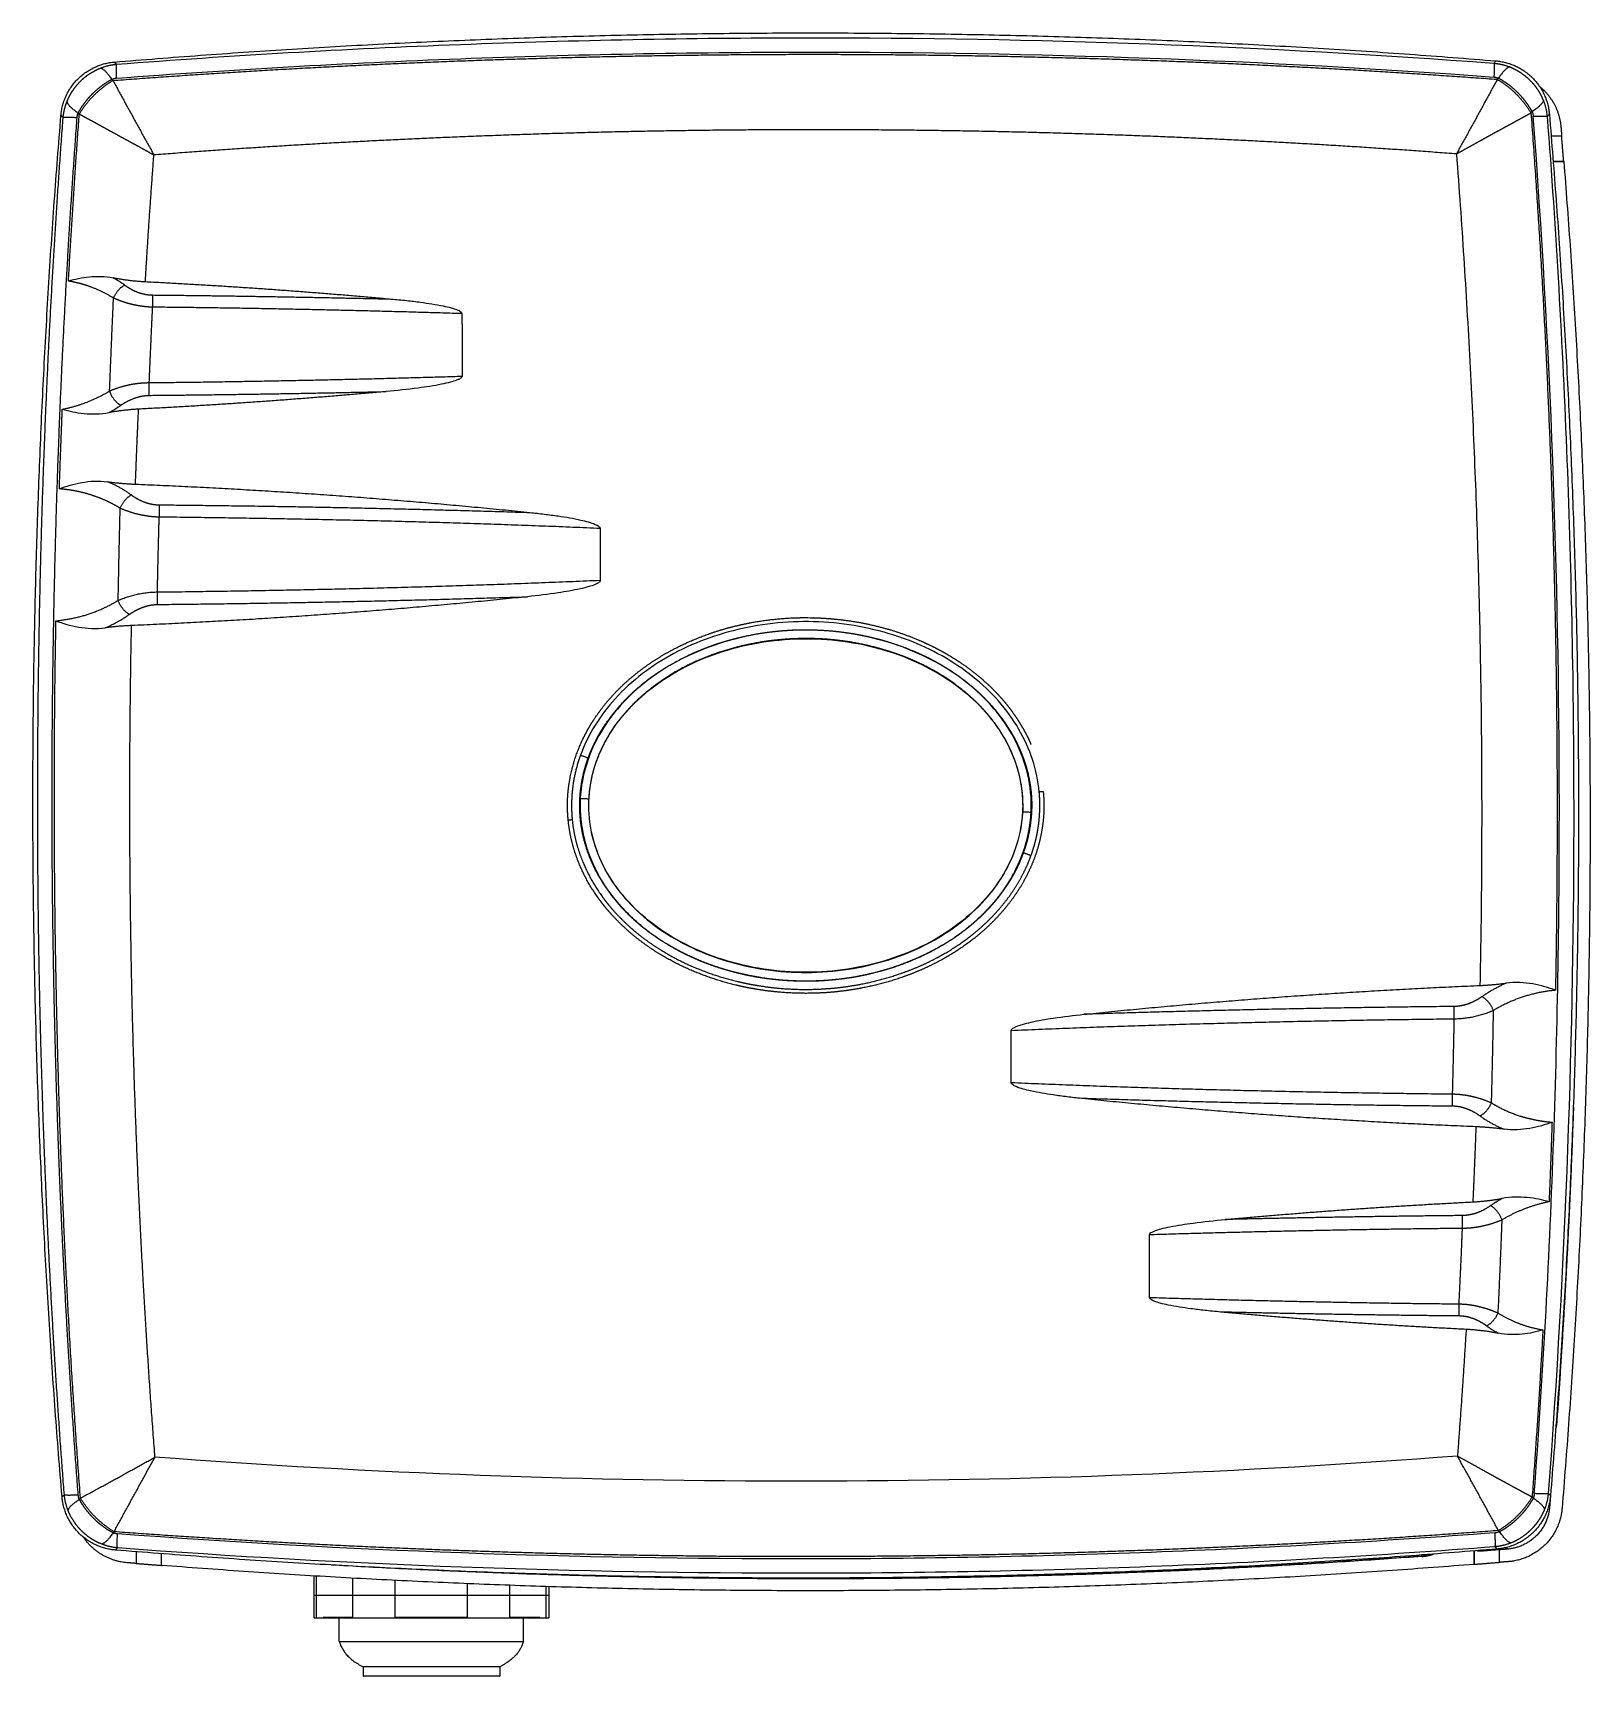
# Model space of a CAD drawing. Header units: millimetres. Extents: x 1550 to 1697, y 370 to 525.
import ezdxf

# ---------------------------------------------------------------- set-up
doc = ezdxf.new("R2010")
doc.units = ezdxf.units.MM
doc.header["$MEASUREMENT"] = 0
for name, color, linetype, true_color in [('Make2D$보임$선$BOTTOM', 251, 'Continuous', 0x696969), ('Make2D$보임$선$TOP', 251, 'Continuous', 0x5b5f5b), ('Make2D$보임$접선$BOTTOM', 251, 'Continuous', 0x696969), ('Make2D$보임$접선$TOP', 251, 'Continuous', 0x5b5f5b)]:
    doc.layers.add(name, color=color, linetype=linetype, true_color=true_color)

msp = doc.modelspace()

# ---------------------------------------------------------------- linework, layer by layer
at = {"layer": 'Make2D$보임$선$BOTTOM'}
for points, weights in [([(1692.49, 520.39), (1694.32, 518.91), (1694.51, 516.56)], [1, 0.92006085899, 1]), ([(1694.51, 516.56), (1694.55, 516.13), (1694.58, 515.7)], [1, 0.9999998491, 1]), ([(1694.58, 515.69), (1694.58, 515.7), (1694.58, 515.7)], [1, 0.999813862309, 1]), ([(1694.77, 513.32), (1694.67, 514.51), (1694.58, 515.69)], [1, 0.999998867731, 1]), ([(1694.78, 513.31), (1699.83, 449.78), (1694.62, 386.25)], [1, 0.99675075662, 1]), ([(1694.78, 513.31), (1694.78, 513.32), (1694.77, 513.32)], [1, 0.999814011934, 1]), ([(1695.69, 424.06), (1695.18, 409.22), (1694.12, 394.42)], [1, 0.999822481193, 1]), ([(1694.12, 394.42), (1694.1, 394.08), (1694.02, 393.76)], [1, 0.996674677821, 1]), ([(1693.44, 386.35), (1693.14, 382.69), (1689.48, 382.38)], [1, 0.763104660313, 1]), ([(1694.62, 386.25), (1694.24, 381.59), (1689.58, 381.2)], [1, 0.763102723659, 1]), ([(1693.53, 387.44), (1693.48, 386.9), (1693.44, 386.35)], [0.99999932786, 0.999999421226, 1]), ([(1559.26, 381.1), (1556.63, 381.31), (1555.14, 383.5)], [1, 0.90178387228, 1]), ([(1681.41, 381.69), (1629.98, 377.91), (1578.5, 380.88)], [1, 0.997863308621, 1]), ([(1627.98, 379.65), (1654.7, 379.8), (1681.34, 381.75)], [1, 0.999425139014, 1]), ([(1681.34, 381.75), (1681.75, 381.78), (1682.14, 381.89)], [1, 0.995112515887, 1]), ([(1681.41, 381.69), (1681.97, 381.73), (1682.49, 381.91)], [1, 0.990879076977, 1]), ([(1686.88, 382.18), (1686.72, 382.16), (1686.58, 382.24)], [1, 0.961664032694, 1]), ([(1688.7, 382.33), (1687.79, 382.25), (1686.88, 382.18)], [1, 0.999999326282, 1]), ([(1688.71, 382.32), (1688.71, 382.32), (1688.7, 382.33)], [1, 0.999762098027, 1]), ([(1689.48, 382.38), (1689.09, 382.35), (1688.71, 382.32)], [1, 0.999999880961, 1]), ([(1560.13, 381.03), (1559.7, 381.06), (1559.26, 381.1)], [1, 0.9999998491, 1]), ([(1560.13, 381.03), (1560.13, 381.03), (1560.14, 381.03)], [1, 0.999813862398, 1]), ([(1560.14, 381.03), (1561.32, 380.94), (1562.51, 380.84)], [1, 0.999998867731, 1]), ([(1562.51, 380.84), (1562.51, 380.84), (1562.52, 380.84)], [1, 0.999814012023, 1]), ([(1686.33, 380.94), (1624.42, 376.01), (1562.52, 380.84)], [1, 0.996915144545, 1]), ([(1686.33, 380.94), (1686.33, 380.94), (1686.34, 380.95)], [1, 0.999814012023, 1]), ([(1686.34, 380.95), (1687.52, 381.04), (1688.7, 381.14)], [1, 0.999998867731, 1]), ([(1688.7, 381.14), (1688.71, 381.13), (1688.71, 381.13)], [1, 0.999813862309, 1]), ([(1689.58, 381.2), (1689.14, 381.17), (1688.71, 381.13)], [1, 0.9999998491, 1]), ([(1576.9, 375.89), (1576.9, 375.89), (1577.14, 375.89)], [0.988948892691, 0.988948892691, 1])]:
    msp.add_rational_spline(points, weights, degree=2, dxfattribs=at)
for points in [[(1694.58, 515.7), (1694.09, 515.7), (1693.59, 515.7)], [(1694.58, 515.69), (1694.08, 515.69), (1693.59, 515.69)], [(1694.77, 513.32), (1694.27, 513.32), (1693.78, 513.32)], [(1693.78, 513.31), (1694.28, 513.31), (1694.78, 513.31)], [(1560.13, 382.13), (1560.13, 381.58), (1560.13, 381.03)], [(1560.14, 381.03), (1560.14, 381.58), (1560.14, 382.13)], [(1562.51, 380.84), (1562.5, 381.39), (1562.5, 381.94)], [(1562.52, 380.84), (1562.52, 381.39), (1562.51, 381.94)], [(1686.32, 382.22), (1686.33, 381.58), (1686.33, 380.94)], [(1686.34, 380.95), (1686.34, 381.58), (1686.34, 382.22)], [(1688.7, 381.14), (1688.7, 381.73), (1688.7, 382.33)], [(1688.71, 381.13), (1688.71, 381.72), (1688.71, 382.32)], [(1576.9, 375.89), (1576.9, 377.87), (1576.9, 379.85)], [(1577.14, 375.89), (1577.14, 377.86), (1577.14, 379.83)], [(1580.54, 375.89), (1580.54, 377.76), (1580.54, 379.64)], [(1584.55, 375.89), (1584.55, 377.66), (1584.55, 379.43)], [(1591.36, 375.89), (1591.36, 377.5), (1591.36, 379.12)], [(1595.37, 375.89), (1595.37, 377.43), (1595.37, 378.96)], [(1598.78, 375.89), (1598.78, 377.37), (1598.78, 378.85)], [(1599.03, 378.84), (1599.03, 377.37), (1599.03, 375.89)], [(1595.37, 378.01), (1587.96, 378.01), (1580.54, 378.01)], [(1599.03, 378.01), (1597.2, 378.01), (1595.37, 378.01)], [(1577.14, 375.89), (1578.84, 375.89), (1580.54, 375.89)], [(1580.54, 375.94), (1579.14, 375.94), (1577.74, 375.94)], [(1579.27, 373.68), (1579.27, 374.79), (1579.27, 375.89)], [(1580.54, 375.89), (1582.55, 375.89), (1584.55, 375.89)], [(1584.55, 375.89), (1587.96, 375.89), (1591.36, 375.89)], [(1591.36, 375.94), (1587.96, 375.94), (1584.56, 375.94)], [(1591.36, 375.89), (1593.37, 375.89), (1595.37, 375.89)], [(1598.19, 375.94), (1596.78, 375.94), (1595.37, 375.94)], [(1595.37, 375.89), (1597.08, 375.89), (1598.78, 375.89)], [(1596.65, 373.68), (1596.65, 374.79), (1596.65, 375.89)], [(1598.78, 375.89), (1598.91, 375.89), (1599.03, 375.89)], [(1579.28, 373.68), (1579.3, 373.68), (1579.31, 373.68)], [(1579.28, 373.68), (1579.72, 372.15), (1581.52, 371.29)], [(1579.31, 373.68), (1579.33, 373.68), (1579.35, 373.68)], [(1579.35, 373.68), (1579.36, 373.68), (1579.37, 373.68)], [(1579.37, 373.68), (1579.39, 373.68), (1579.42, 373.68)], [(1579.42, 373.68), (1579.43, 373.68), (1579.44, 373.68)], [(1579.44, 373.68), (1579.47, 373.68), (1579.5, 373.68)], [(1579.5, 373.68), (1579.52, 373.68), (1579.53, 373.68)], [(1579.53, 373.68), (1579.59, 373.68), (1579.65, 373.68)], [(1579.65, 373.68), (1579.69, 373.68), (1579.74, 373.68)], [(1579.74, 373.68), (1579.76, 373.68), (1579.78, 373.68)], [(1579.78, 373.68), (1580.12, 373.68), (1580.46, 373.68)], [(1580.46, 373.68), (1580.48, 373.68), (1580.51, 373.68)], [(1580.51, 373.68), (1580.6, 373.68), (1580.69, 373.68)], [(1580.69, 373.68), (1580.71, 373.68), (1580.74, 373.68)], [(1580.74, 373.68), (1580.84, 373.68), (1580.94, 373.68)], [(1580.94, 373.68), (1580.96, 373.68), (1580.98, 373.68)], [(1580.98, 373.68), (1582.06, 373.68), (1583.14, 373.68)], [(1583.14, 373.68), (1583.17, 373.68), (1583.21, 373.68)], [(1583.21, 373.68), (1584.39, 373.68), (1585.57, 373.68)], [(1585.57, 373.68), (1586.34, 373.68), (1587.11, 373.68)], [(1587.11, 373.68), (1587.15, 373.68), (1587.18, 373.68)], [(1587.18, 373.68), (1587.36, 373.68), (1587.54, 373.68)], [(1587.54, 373.68), (1587.56, 373.68), (1587.58, 373.68)], [(1587.58, 373.68), (1587.96, 373.68), (1588.35, 373.68)], [(1588.35, 373.68), (1588.37, 373.68), (1588.39, 373.68)], [(1588.39, 373.68), (1588.57, 373.68), (1588.74, 373.68)], [(1588.74, 373.68), (1588.78, 373.68), (1588.82, 373.68)], [(1588.82, 373.68), (1589.58, 373.68), (1590.35, 373.68)], [(1590.35, 373.68), (1591.54, 373.68), (1592.72, 373.68)], [(1592.72, 373.68), (1592.75, 373.68), (1592.79, 373.68)], [(1592.79, 373.68), (1593.87, 373.68), (1594.94, 373.68)], [(1596.65, 373.68), (1596.21, 372.15), (1594.41, 371.29)], [(1594.94, 373.68), (1594.96, 373.68), (1594.98, 373.68)], [(1594.98, 373.68), (1595.09, 373.68), (1595.19, 373.68)], [(1595.19, 373.68), (1595.21, 373.68), (1595.24, 373.68)], [(1595.24, 373.68), (1595.33, 373.68), (1595.42, 373.68)], [(1595.42, 373.68), (1595.44, 373.68), (1595.47, 373.68)], [(1595.47, 373.68), (1595.87, 373.68), (1596.28, 373.68)], [(1596.28, 373.68), (1596.3, 373.68), (1596.32, 373.68)], [(1596.32, 373.68), (1596.37, 373.68), (1596.42, 373.68)], [(1596.42, 373.68), (1596.45, 373.68), (1596.49, 373.68)], [(1596.49, 373.68), (1596.5, 373.68), (1596.51, 373.68)], [(1596.51, 373.68), (1596.53, 373.68), (1596.56, 373.68)], [(1596.56, 373.68), (1596.57, 373.68), (1596.57, 373.68)], [(1596.57, 373.68), (1596.6, 373.68), (1596.62, 373.68)], [(1596.62, 373.68), (1596.63, 373.68), (1596.64, 373.68)], [(1581.52, 371.29), (1581.52, 370.84), (1581.52, 370.4)], [(1581.59, 371.29), (1581.56, 371.29), (1581.53, 371.29)], [(1581.8, 371.29), (1581.69, 371.29), (1581.59, 371.29)], [(1581.86, 371.29), (1581.83, 371.29), (1581.8, 371.29)], [(1581.9, 371.29), (1581.88, 371.29), (1581.86, 371.29)], [(1582.4, 371.29), (1582.15, 371.29), (1581.9, 371.29)], [(1582.44, 371.29), (1582.42, 371.29), (1582.4, 371.29)], [(1582.57, 371.29), (1582.5, 371.29), (1582.44, 371.29)], [(1582.61, 371.29), (1582.59, 371.29), (1582.57, 371.29)], [(1582.76, 371.29), (1582.68, 371.29), (1582.61, 371.29)], [(1582.79, 371.29), (1582.77, 371.29), (1582.76, 371.29)], [(1584.38, 371.29), (1583.59, 371.29), (1582.79, 371.29)], [(1584.44, 371.29), (1584.41, 371.29), (1584.38, 371.29)], [(1586.19, 371.29), (1585.31, 371.29), (1584.44, 371.29)], [(1587.33, 371.29), (1586.76, 371.29), (1586.19, 371.29)], [(1587.38, 371.29), (1587.36, 371.29), (1587.33, 371.29)], [(1587.65, 371.29), (1587.52, 371.29), (1587.38, 371.29)], [(1587.68, 371.29), (1587.66, 371.29), (1587.65, 371.29)], [(1588.25, 371.29), (1587.96, 371.29), (1587.68, 371.29)], [(1588.28, 371.29), (1588.27, 371.29), (1588.25, 371.29)], [(1588.54, 371.29), (1588.41, 371.29), (1588.28, 371.29)], [(1588.6, 371.29), (1588.57, 371.29), (1588.54, 371.29)], [(1589.74, 371.29), (1589.17, 371.29), (1588.6, 371.29)], [(1591.49, 371.29), (1590.61, 371.29), (1589.74, 371.29)], [(1591.54, 371.29), (1591.52, 371.29), (1591.49, 371.29)], [(1593.14, 371.29), (1592.34, 371.29), (1591.54, 371.29)], [(1593.17, 371.29), (1593.15, 371.29), (1593.14, 371.29)], [(1593.32, 371.29), (1593.24, 371.29), (1593.17, 371.29)], [(1593.36, 371.29), (1593.34, 371.29), (1593.32, 371.29)], [(1593.49, 371.29), (1593.42, 371.29), (1593.36, 371.29)], [(1593.53, 371.29), (1593.51, 371.29), (1593.49, 371.29)], [(1594.13, 371.29), (1593.83, 371.29), (1593.53, 371.29)], [(1594.16, 371.29), (1594.14, 371.29), (1594.13, 371.29)], [(1594.21, 371.29), (1594.19, 371.29), (1594.16, 371.29)], [(1594.34, 371.29), (1594.28, 371.29), (1594.21, 371.29)], [(1594.4, 371.29), (1594.37, 371.29), (1594.34, 371.29)], [(1594.41, 371.29), (1594.41, 370.84), (1594.41, 370.4)]]:
    msp.add_open_spline(points, degree=2, dxfattribs=at)
for points, weights, knots in [([(1580.54, 378.01), (1580.41, 378.01), (1580.22, 378.01), (1579.19, 378.01), (1577.14, 378.01), (1576.9, 378.01), (1576.9, 378.01)], [0.970397165792, 0.981624367092, 1, 0.90552784071, 1, 0.988948892691, 0.988948892691], [98.197699, 98.197699, 98.197699, 98.906063, 98.906063, 102.547877, 102.547877, 104.311297, 104.311297, 104.311297]), ([(1594.4, 370.4), (1594.41, 370.4), (1587.96, 370.4), (1581.8, 370.4), (1581.53, 370.4)], [0.982266230892, 0.707106781187, 1, 0.716259694274, 0.982266230892], [12.739467, 12.739467, 12.739467, 26.098621, 26.098621, 39.040302, 39.040302, 39.040302])]:
    msp.add_rational_spline(points, weights, degree=2, knots=knots, dxfattribs=at)
at = {"layer": 'Make2D$보임$선$TOP'}
for points, weights in [([(1558.06, 522.69), (1623.21, 528.14), (1688.37, 522.8)], [1, 0.996582108753, 1]), ([(1553.02, 517.64), (1553.4, 522.3), (1558.06, 522.69)], [1, 0.763097377831, 1]), ([(1688.37, 522.8), (1693.03, 522.41), (1693.42, 517.76)], [1, 0.763100304467, 1]), ([(1553.12, 387.33), (1547.67, 452.48), (1553.02, 517.64)], [1, 0.996582108753, 1]), ([(1693.42, 517.76), (1698.87, 452.6), (1693.53, 387.44)], [1, 0.996582108718, 1]), ([(1557.94, 502.34), (1559.45, 502.05), (1560.98, 501.97)], [1, 0.997820323093, 1]), ([(1560.98, 501.97), (1572.58, 501.39), (1584.15, 500.33)], [1, 0.999780547756, 1]), ([(1590.85, 498.95), (1590.85, 496), (1590.86, 493.05)], [1, 0.999998250561, 1]), ([(1583.71, 491.6), (1572.04, 490.54), (1560.34, 489.94)], [1, 0.999796822809, 1]), ([(1560.34, 489.94), (1558.95, 489.86), (1557.57, 489.62)], [1, 0.998061351777, 1]), ([(1557.41, 483.09), (1558.73, 482.91), (1560.05, 482.86)], [1, 0.999058742021, 1]), ([(1560.05, 482.86), (1578.7, 482.1), (1597.26, 480.19)], [1, 0.999515370859, 1]), ([(1597.04, 472.24), (1578.4, 470.31), (1559.68, 469.52)], [1, 0.999534826316, 1]), ([(1559.68, 469.52), (1558.43, 469.47), (1557.19, 469.31)], [1, 0.99910109063, 1]), ([(1686.87, 435.56), (1688.12, 435.62), (1689.35, 435.78)], [1, 0.999101089766, 1]), ([(1649.51, 432.84), (1668.15, 434.77), (1686.87, 435.56)], [1, 0.999534826312, 1]), ([(1686.49, 422.23), (1667.89, 422.98), (1649.37, 424.89)], [1, 0.999518125254, 1]), ([(1689.14, 422), (1687.82, 422.17), (1686.49, 422.23)], [1, 0.999058684475, 1]), ([(1662.83, 413.48), (1674.5, 414.55), (1686.2, 415.14)], [1, 0.999796822807, 1]), ([(1686.2, 415.14), (1687.6, 415.22), (1688.97, 415.47)], [1, 0.998061364178, 1]), ([(1655.69, 406.13), (1655.69, 409.08), (1655.69, 412.03)], [1, 0.999998250561, 1]), ([(1685.57, 403.11), (1673.96, 403.69), (1662.39, 404.75)], [1, 0.999780547756, 1]), ([(1688.6, 402.75), (1687.1, 403.03), (1685.57, 403.11)], [1, 0.997820326754, 1]), ([(1558.17, 382.29), (1553.51, 382.67), (1553.12, 387.33)], [1, 0.763098161236, 1]), ([(1693.53, 387.44), (1693.14, 382.78), (1688.49, 382.39)], [1, 0.76309736921, 1]), ([(1688.49, 382.39), (1623.33, 376.94), (1558.17, 382.29)], [1, 0.996582108739, 1])]:
    msp.add_rational_spline(points, weights, degree=2, dxfattribs=at)
for points, knots in [([(1553.73, 502.03), (1554.33, 502.21), (1554.99, 502.36), (1556.42, 502.49), (1557.17, 502.48), (1557.94, 502.34)], [-0.0014304, -0.0014304, -0.0014304, -0.0014304, 0.4416736, 0.4416736, 0.8847544, 0.8847544, 0.8847544, 0.8847544]), ([(1584.15, 500.33), (1584.65, 500.29), (1585.58, 500.2), (1587.22, 500), (1588.62, 499.78), (1589.78, 499.52), (1590.34, 499.35), (1590.7, 499.18), (1590.85, 499.03), (1590.85, 498.95)], [0, 0, 0, 0, 1.493562, 2.805008, 4.977528, 5.743615, 6.352563, 6.733772, 6.951031, 6.951031, 6.951031, 6.951031]), ([(1590.86, 493.05), (1590.86, 492.97), (1590.77, 492.87), (1590.57, 492.76), (1590.24, 492.62), (1589.68, 492.45), (1588.47, 492.18), (1586.46, 491.88), (1584.72, 491.69), (1583.71, 491.6)], [0, 0, 0, 0, 0.231276, 0.39443, 0.679624, 1.295552, 2.158127, 4.372911, 7.406881, 7.406881, 7.406881, 7.406881]), ([(1553.15, 489.93), (1553.77, 489.75), (1554.46, 489.61), (1555.95, 489.46), (1556.76, 489.47), (1557.57, 489.62)], [-0.7809552, -0.7809552, -0.7809552, -0.7809552, -0.3903789, -0.3903789, 0, 0, 0, 0]), ([(1552.87, 482.42), (1553.51, 482.67), (1554.21, 482.89), (1555.74, 483.15), (1556.56, 483.2), (1557.41, 483.09)], [-0.001573, -0.001573, -0.001573, -0.001573, 0.501569, 0.501569, 1.004411, 1.004411, 1.004411, 1.004411]), ([(1597.26, 480.19), (1597.71, 480.14), (1598.6, 480.04), (1600.21, 479.83), (1601.82, 479.55), (1603.12, 479.22), (1603.74, 478.93), (1603.89, 478.76), (1603.89, 478.68)], [0, 0, 0, 0, 1.35956, 2.678078, 4.850519, 6.276924, 6.675779, 6.913734, 6.913734, 6.913734, 6.913734]), ([(1603.89, 473.8), (1603.9, 473.76), (1603.88, 473.69), (1603.78, 473.59), (1603.63, 473.5), (1603.31, 473.34), (1602.76, 473.16), (1601.6, 472.88), (1599.67, 472.55), (1598, 472.34), (1597.04, 472.24)], [0, 0, 0, 0, 0.103666, 0.222685, 0.393386, 0.657821, 1.274211, 2.115323, 4.250692, 7.154742, 7.154742, 7.154742, 7.154742]), ([(1552.55, 469.97), (1553.18, 469.73), (1553.9, 469.51), (1555.48, 469.24), (1556.33, 469.2), (1557.19, 469.31)], [-0.7353709, -0.7353709, -0.7353709, -0.7353709, -0.3660048, -0.3660048, 0, 0, 0, 0]), ([(1602.81, 452.53), (1602.81, 453.56), (1603.07, 455.65), (1604.7, 459.74), (1608.71, 464.16), (1615.45, 467.5), (1623.26, 468.67), (1631.07, 467.52), (1637.82, 464.18), (1641.83, 459.77), (1643.46, 455.68), (1643.74, 453.59), (1643.74, 452.56)], [0, 0, 0, 0, 3.100435, 6.279173, 13.090797, 20.594215, 28.551844, 36.509472, 44.012891, 50.824515, 54.003253, 57.103688, 57.103688, 57.103688, 57.103688]), ([(1643.74, 452.56), (1643.74, 451.52), (1643.47, 449.44), (1641.84, 445.34), (1637.84, 440.93), (1631.09, 437.58), (1623.28, 436.41), (1615.48, 437.57), (1608.73, 440.9), (1604.72, 445.31), (1603.08, 449.4), (1602.81, 451.49), (1602.81, 452.53)], [0, 0, 0, 0, 3.100435, 6.279173, 13.090797, 20.594215, 28.551844, 36.509472, 44.012891, 50.824515, 54.003253, 57.103688, 57.103688, 57.103688, 57.103688]), ([(1693.99, 435.11), (1693.37, 435.35), (1692.64, 435.57), (1691.06, 435.84), (1690.2, 435.89), (1689.35, 435.78)], [-0.6761113, -0.6761113, -0.6761113, -0.6761113, -0.3365272, -0.3365272, 0, 0, 0, 0]), ([(1642.65, 431.29), (1642.65, 431.32), (1642.66, 431.4), (1642.76, 431.49), (1642.92, 431.59), (1643.23, 431.74), (1643.78, 431.92), (1644.94, 432.21), (1646.88, 432.54), (1648.54, 432.74), (1649.51, 432.84)], [0, 0, 0, 0, 0.103666, 0.222685, 0.393386, 0.657821, 1.274211, 2.115323, 4.250692, 7.154742, 7.154742, 7.154742, 7.154742]), ([(1649.28, 424.9), (1648.83, 424.95), (1647.94, 425.05), (1646.34, 425.26), (1644.73, 425.54), (1643.43, 425.86), (1642.81, 426.16), (1642.66, 426.32), (1642.65, 426.41)], [0, 0, 0, 0, 1.35956, 2.678078, 4.850519, 6.276924, 6.675779, 6.913734, 6.913734, 6.913734, 6.913734]), ([(1693.67, 422.66), (1693.04, 422.41), (1692.33, 422.2), (1690.8, 421.94), (1689.98, 421.89), (1689.14, 422)], [-0.0015752, -0.0015752, -0.0015752, -0.0015752, 0.490829, 0.490829, 0.9863054, 0.9863054, 0.9863054, 0.9863054]), ([(1693.39, 415.15), (1692.77, 415.33), (1692.08, 415.48), (1690.59, 415.62), (1689.8, 415.62), (1688.97, 415.47)], [-0.7816229, -0.7816229, -0.7816229, -0.7816229, -0.3933165, -0.3933165, 0, 0, 0, 0]), ([(1655.69, 412.03), (1655.68, 412.11), (1655.78, 412.22), (1655.98, 412.32), (1656.3, 412.47), (1656.87, 412.63), (1658.07, 412.9), (1660.08, 413.2), (1661.82, 413.39), (1662.83, 413.48)], [0, 0, 0, 0, 0.231276, 0.39443, 0.679624, 1.295552, 2.158127, 4.372911, 7.406881, 7.406881, 7.406881, 7.406881]), ([(1662.39, 404.75), (1661.9, 404.8), (1660.97, 404.89), (1659.32, 405.09), (1657.92, 405.3), (1656.76, 405.56), (1656.21, 405.74), (1655.84, 405.91), (1655.69, 406.05), (1655.69, 406.13)], [0, 0, 0, 0, 1.493562, 2.805008, 4.977528, 5.743615, 6.352563, 6.733772, 6.951031, 6.951031, 6.951031, 6.951031]), ([(1692.81, 403.06), (1692.22, 402.88), (1691.56, 402.73), (1690.13, 402.59), (1689.37, 402.61), (1688.6, 402.75)], [-0.0014147, -0.0014147, -0.0014147, -0.0014147, 0.3896279, 0.3896279, 0.7777532, 0.7777532, 0.7777532, 0.7777532])]:
    msp.add_open_spline(points, degree=3, knots=knots, dxfattribs=at)
for points in [[(1603.89, 478.68), (1603.89, 476.24), (1603.89, 473.8)], [(1642.65, 426.41), (1642.65, 428.85), (1642.65, 431.29)]]:
    msp.add_open_spline(points, degree=2, dxfattribs=at)
at = {"layer": 'Make2D$보임$접선$BOTTOM'}
for points in [[(1694.12, 394.42), (1694.11, 394.44), (1694.09, 394.45), (1694.07, 394.47)], [(1681.34, 381.75), (1681.37, 381.73), (1681.39, 381.71), (1681.41, 381.69)], [(1686.88, 382.18), (1686.89, 382.19), (1686.89, 382.22), (1686.9, 382.26)]]:
    msp.add_open_spline(points, degree=3, dxfattribs=at)
for points, weights, knots in [([(1693.44, 386.35), (1693.44, 386.35), (1693.41, 386.37), (1693.36, 386.4), (1693.35, 386.4), (1693.35, 386.4), (1693.34, 386.4)], [1, 1.00000143777, 1.00000284274, 1.00000421852, 1.00000409512, 1.00000397149, 1.00000384763], [-0.9944941, -0.9944941, -0.9944941, -0.9944941, -0.4972471, -0.4972471, -0.4972471, -0.4532963, -0.4532963, -0.4532963, -0.4532963]), ([(1689.48, 382.38), (1689.48, 382.38), (1689.46, 382.41), (1689.43, 382.47), (1689.42, 382.49), (1689.4, 382.51), (1689.39, 382.55)], [1, 1.0000014382, 1.00000284359, 1.00000421978, 1.00000365693, 1.00000308923, 1.00000251717], [-0.9944941, -0.9944941, -0.9944941, -0.9944941, -0.4972471, -0.4972471, -0.4972471, -0.2968368, -0.2968368, -0.2968368, -0.2968368])]:
    msp.add_rational_spline(points, weights, degree=3, knots=knots, dxfattribs=at)
at = {"layer": 'Make2D$보임$접선$TOP'}
for points, knots in [([(1558.24, 522.48), (1563.64, 522.9), (1574.45, 523.63), (1596.11, 524.66), (1634.05, 525.39), (1666.57, 524.22), (1688.19, 522.58)], [0, 0, 0, 0, 16.257501, 32.514797, 65.038007, 130.078335, 130.078335, 130.078335, 130.078335]), ([(1558.24, 521.16), (1563.64, 521.57), (1574.46, 522.29), (1596.11, 523.31), (1634.05, 524.03), (1666.57, 522.88), (1688.19, 521.27)], [0, 0, 0, 0, 16.257896, 32.514594, 65.035232, 130.072739, 130.072739, 130.072739, 130.072739]), ([(1692, 387.62), (1692.4, 393.03), (1693.1, 403.84), (1694.09, 425.5), (1694.74, 463.44), (1693.54, 495.96), (1691.89, 517.57)], [0, 0, 0, 0, 16.256257, 32.515326, 65.042019, 130.072738, 130.072738, 130.072738, 130.072738]), ([(1693.21, 517.58), (1693.27, 517.63), (1693.33, 517.68), (1693.4, 517.74), (1693.42, 517.76), (1693.42, 517.76)], [-0.9741799, -0.9741799, -0.9741799, -0.9741799, -0.5004797, -0.5004797, 0, 0, 0, 0]), ([(1693.21, 517.58), (1693.63, 512.17), (1694.35, 501.36), (1695.39, 479.71), (1696.12, 441.77), (1694.95, 409.24), (1693.31, 387.62)], [0, 0, 0, 0, 16.252526, 32.510663, 65.033496, 130.078342, 130.078342, 130.078342, 130.078342]), ([(1645.3, 453.81), (1645.11, 455.89), (1643.7, 460.06), (1639.17, 465.08), (1632.87, 468.55), (1625.48, 470.16), (1617.82, 469.71), (1610.78, 467.27), (1605.17, 463.08), (1602.75, 459.27), (1602.03, 457.3)], [0, 0, 0, 0, 6.260664, 12.905729, 19.920595, 27.621933, 35.352039, 42.737623, 49.762878, 56.047048, 56.047048, 56.047048, 56.047048]), ([(1644.55, 452.56), (1644.55, 453.66), (1644.26, 455.88), (1643.02, 458.99), (1641.04, 461.84), (1637.44, 465.24), (1631.55, 468.22), (1623.59, 469.48), (1615.62, 468.4), (1608.65, 465.12), (1604.39, 460.71), (1602.48, 456.52), (1602.07, 454.33), (1602.01, 453.22)], [0, 0, 0, 0, 3.314115, 6.641405, 9.968968, 13.669896, 21.400265, 29.503993, 37.589491, 45.272586, 52.301267, 55.62215, 58.950378, 58.950378, 58.950378, 58.950378]), ([(1602.78, 452.53), (1602.78, 450.45), (1603.95, 446.17), (1608.57, 441.01), (1615.19, 437.65), (1622.88, 436.41), (1630.63, 437.43), (1637.4, 440.6), (1642.25, 445.6), (1643.65, 449.85), (1643.74, 451.93)], [0, 0, 0, 0, 6.207374, 12.928573, 20.324975, 28.177792, 36.054725, 43.513019, 50.303082, 56.543487, 56.543487, 56.543487, 56.543487]), ([(1644.53, 451.32), (1644.52, 451.2), (1644.51, 451.1), (1644.49, 450.99), (1644.48, 450.89), (1644.47, 450.79), (1644.45, 450.7), (1644.44, 450.61), (1644.43, 450.52), (1644.41, 450.44), (1644.4, 450.36), (1644.39, 450.28), (1644.37, 450.21), (1644.36, 450.14), (1644.35, 450.07), (1644.34, 450.01), (1644.32, 449.95), (1644.31, 449.9), (1644.3, 449.85), (1644.29, 449.81), (1644.29, 449.77), (1644.28, 449.73), (1644.27, 449.72), (1644.27, 449.7), (1644.26, 449.67)], [0, 0, 0, 0, 0.0682058, 0.0682058, 0.0682058, 0.1365536, 0.1365536, 0.1365536, 0.2050296, 0.2050296, 0.2050296, 0.2736198, 0.2736198, 0.2736198, 0.3423104, 0.3423104, 0.3423104, 0.4111257, 0.4111257, 0.4111257, 0.4711289, 0.4711289, 0.4711289, 0.4973803, 0.4973803, 0.4973803, 0.4973803]), ([(1644.26, 449.67), (1644.26, 449.67), (1644.26, 449.66), (1644.26, 449.65), (1644.25, 449.61), (1644.24, 449.55), (1644.22, 449.5), (1644.21, 449.44), (1644.19, 449.38), (1644.18, 449.31), (1644.16, 449.25), (1644.14, 449.17), (1644.12, 449.1), (1644.1, 449.04), (1644.09, 448.98), (1644.07, 448.92), (1644.07, 448.9), (1644.06, 448.89), (1644.06, 448.88), (1644.06, 448.88), (1644.06, 448.87), (1644.05, 448.86), (1644.05, 448.85), (1644.05, 448.84), (1644.04, 448.83), (1644.04, 448.82), (1644.04, 448.82), (1644.04, 448.81), (1644.04, 448.81), (1644.04, 448.8), (1644.03, 448.79), (1644.01, 448.71), (1643.99, 448.64), (1643.96, 448.57), (1643.94, 448.51), (1643.92, 448.44), (1643.9, 448.39), (1643.88, 448.33), (1643.87, 448.28), (1643.85, 448.23), (1643.83, 448.18), (1643.82, 448.14), (1643.81, 448.1), (1643.8, 448.09), (1643.8, 448.08), (1643.8, 448.08)], [0.5002662, 0.5002662, 0.5002662, 0.5002662, 0.5081823, 0.5081823, 0.5081823, 0.5697366, 0.5697366, 0.5697366, 0.6313616, 0.6313616, 0.6313616, 0.6922712, 0.6922712, 0.6922712, 0.7379534, 0.7379534, 0.7379534, 0.7465188, 0.7465188, 0.7465188, 0.7510549, 0.7510549, 0.7510549, 0.7588014, 0.7588014, 0.7588014, 0.7624327, 0.7624327, 0.7624327, 0.7665221, 0.7665221, 0.7665221, 0.8214105, 0.8214105, 0.8214105, 0.875, 0.875, 0.875, 0.9300141, 0.9300141, 0.9300141, 0.985089, 0.985089, 0.985089, 1, 1, 1, 1]), ([(1684.75, 391.16), (1664.32, 389.58), (1643.83, 388.8), (1602.82, 388.77), (1582.32, 389.51), (1561.89, 391.06)], [0, 0, 0, 0, 0.5, 0.5, 1, 1, 1, 1]), ([(1688.3, 383.92), (1682.9, 383.51), (1672.09, 382.79), (1650.43, 381.77), (1612.49, 381.05), (1579.97, 382.2), (1558.35, 383.82)], [0, 0, 0, 0, 16.257896, 32.514594, 65.035232, 130.072739, 130.072739, 130.072739, 130.072739]), ([(1688.31, 382.61), (1682.9, 382.19), (1672.09, 381.46), (1650.43, 380.42), (1612.49, 379.69), (1579.97, 380.86), (1558.35, 382.5)], [0, 0, 0, 0, 16.257501, 32.514797, 65.038007, 130.078335, 130.078335, 130.078335, 130.078335])]:
    msp.add_open_spline(points, degree=3, knots=knots, dxfattribs=at)
for points, weights, degree, knots in [([(1557.92, 520.95), (1574.02, 522.17), (1590.15, 522.78), (1606.68, 523.4), (1623.22, 523.42), (1639.76, 523.43), (1656.28, 522.83), (1672.41, 522.25), (1688.51, 521.06)], [1, 0.99982197836, 1, 0.999828301185, 1, 0.999828398957, 1, 0.999822137082, 1], 2, [0, 0, 0, 32.285631, 32.285631, 65.359652, 65.359652, 98.429153, 98.429153, 130.707179, 130.707179, 130.707179]), ([(1558.06, 522.69), (1558.06, 522.69), (1558.07, 522.67), (1558.11, 522.63), (1558.14, 522.6), (1558.18, 522.54), (1558.24, 522.48)], [1, 1.00000073667, 1.00000147012, 1.00000220029, 1.00000146968, 1.00000073616, 1], 3, [0, 0, 0, 0, 0.5004799, 0.5004799, 0.5004799, 0.9741799, 0.9741799, 0.9741799, 0.9741799]), ([(1688.37, 522.8), (1688.37, 522.8), (1688.35, 522.78), (1688.32, 522.74), (1688.29, 522.7), (1688.25, 522.65), (1688.19, 522.58)], [1, 1.00000060505, 1.00000120745, 1.00000180715, 1.00000120709, 1.00000060462, 1], 3, [0, 0, 0, 0, 0.5004797, 0.5004797, 0.5004797, 0.974182, 0.974182, 0.974182, 0.974182]), ([(1553.59, 518.95), (1553.8, 519.48), (1554.11, 519.96), (1554.43, 520.44), (1554.84, 520.86), (1555.25, 521.27), (1555.74, 521.59), (1556.22, 521.9), (1556.75, 522.12)], [1, 0.994879513978, 1, 0.994944876987, 1, 0.994881281675, 1, 0.994815691732, 1], 2, [0, 0, 0, 1.143228, 1.143228, 2.301992, 2.301992, 3.456874, 3.456874, 4.607574, 4.607574, 4.607574]), ([(1554.65, 517.89), (1554.91, 518.38), (1555.25, 518.83), (1555.59, 519.29), (1556, 519.7), (1556.41, 520.11), (1556.87, 520.45), (1557.32, 520.79), (1557.81, 521.06)], [1, 0.997273361361, 1, 0.997520179143, 1, 0.997489515418, 1, 0.997240147336, 1], 2, [0, 0, 0, 1.115678, 1.115678, 2.270378, 2.270378, 3.421256, 3.421256, 4.544331, 4.544331, 4.544331]), ([(1688.62, 521.17), (1689.11, 520.9), (1689.56, 520.57), (1690.02, 520.22), (1690.43, 519.81), (1690.84, 519.4), (1691.18, 518.94), (1691.52, 518.49), (1691.79, 518)], [1, 0.997273362035, 1, 0.99752017914, 1, 0.997489515416, 1, 0.997240147258, 1], 2, [0, 0, 0, 1.115678, 1.115678, 2.270378, 2.270378, 3.421256, 3.421256, 4.544331, 4.544331, 4.544331]), ([(1689.68, 522.23), (1690.21, 522.02), (1690.69, 521.7), (1691.17, 521.38), (1691.59, 520.97), (1692, 520.56), (1692.32, 520.08), (1692.63, 519.6), (1692.85, 519.06)], [1, 0.994879513955, 1, 0.99494487698, 1, 0.994881281682, 1, 0.994815691741, 1], 2, [0, 0, 0, 1.143228, 1.143228, 2.301992, 2.301992, 3.456874, 3.456874, 4.607574, 4.607574, 4.607574]), ([(1684.65, 514.02), (1685.28, 514.37), (1685.9, 514.71), (1686.51, 515.05), (1687.12, 515.39), (1687.72, 515.72), (1688.31, 516.05), (1688.61, 516.21), (1688.9, 516.37), (1689.19, 516.53), (1689.48, 516.69), (1689.77, 516.85), (1690.06, 517), (1690.62, 517.31), (1691.17, 517.61), (1691.68, 517.89)], [1, 1.00000000003, 1.0000000347, 1.00000010234, 1.00000016999, 1.0000002706, 1.00000040342, 1.00000046984, 1.00000054432, 1.00000062685, 1.00000070937, 1.00000080004, 1.00000089729, 1.00000057234, 1.00000027479, 1], 3, [0, 0, 0, 0, 0.25, 0.25, 0.25, 0.5, 0.5, 0.5, 0.625, 0.625, 0.625, 0.75, 0.75, 0.75, 1, 1, 1, 1]), ([(1691.68, 517.89), (1693.24, 497.24), (1693.81, 476.54), (1694.38, 455.82), (1693.99, 435.11)], [1, 0.99971101118, 1, 0.999733251528, 1], 2, [0, 0, 0, 41.41529, 41.41529, 82.84548, 82.84548, 82.84548]), ([(1550.83, 452.48), (1550.82, 460.61), (1550.97, 468.74), (1551.11, 476.88), (1551.41, 485), (1552, 501.25), (1553.23, 517.46)], [1, 0.999956548832, 1, 0.999955536147, 1, 0.999807076721, 1], 2, [0, 0, 0, 16.262445, 16.262445, 32.526883, 32.526883, 65.039174, 65.039174, 65.039174]), ([(1554.65, 387.51), (1553.42, 403.72), (1552.81, 419.97), (1552.5, 428.09), (1552.35, 436.22), (1552.19, 444.35), (1552.18, 452.48), (1552.18, 460.61), (1552.32, 468.74), (1552.46, 476.87), (1552.75, 485), (1553.34, 501.25), (1554.55, 517.46)], [1, 0.999814655785, 1, 0.999956991956, 1, 0.999957924184, 1, 0.999957905104, 1, 0.999957011013, 1, 0.999814622336, 1], 2, [0, 0, 0, 32.511533, 32.511533, 48.774635, 48.774635, 65.036153, 65.036153, 81.297339, 81.297339, 97.56071, 97.56071, 130.072752, 130.072752, 130.072752]), ([(1553.23, 517.46), (1553.16, 517.52), (1553.11, 517.56), (1553.07, 517.59), (1553.04, 517.62), (1553.02, 517.64), (1553.02, 517.64)], [1, 1.00000060447, 1.00000120678, 1.00000180669, 1.00000120714, 1.00000060489, 1], 3, [-0.974182, -0.974182, -0.974182, -0.974182, -0.5004799, -0.5004799, -0.5004799, 0, 0, 0, 0]), ([(1554.75, 517.78), (1555.27, 517.5), (1555.82, 517.2), (1556.38, 516.9), (1556.66, 516.74), (1556.95, 516.58), (1557.25, 516.42), (1557.54, 516.26), (1557.83, 516.1), (1558.13, 515.94), (1558.72, 515.61), (1559.32, 515.28), (1559.94, 514.95), (1560.55, 514.61), (1561.17, 514.27), (1561.79, 513.92)], [1, 1.00000027443, 1.00000057161, 1.00000089613, 1.00000079902, 1.00000070847, 1.00000062604, 1.00000054362, 1.00000046923, 1.0000004029, 1.00000027024, 1.00000016977, 1.00000010221, 1.00000003465, 1.00000000003, 1], 3, [-1, -1, -1, -1, -0.75, -0.75, -0.75, -0.625, -0.625, -0.625, -0.5, -0.5, -0.5, -0.25, -0.25, -0.25, 0, 0, 0, 0]), ([(1623.22, 516.3), (1606.8, 516.29), (1590.4, 515.61), (1576.08, 515.03), (1561.79, 513.92)], [1, 0.999796400084, 1, 0.999834687576, 1], 2, [0, 0, 0, 32.833796, 32.833796, 61.486657, 61.486657, 61.486657]), ([(1684.65, 514.02), (1670.37, 515.1), (1656.05, 515.67), (1639.65, 516.32), (1623.23, 516.3)], [1, 0.999834856844, 1, 0.999796438123, 1], 2, [0, 0, 0, 28.645459, 28.645459, 61.480728, 61.480728, 61.480728]), ([(1557.98, 500.42), (1557, 501.04), (1555.9, 501.44), (1555.37, 501.64), (1554.82, 501.79), (1554.28, 501.93), (1553.73, 502.03)], [1, 0.994699551828, 1, 0.998888735639, 1, 0.999032923159, 1], 2, [0, 0, 0, 2.325117, 2.325117, 3.464735, 3.464735, 4.572758, 4.572758, 4.572758]), ([(1559.04, 501.64), (1559.3, 501.45), (1559.59, 501.29), (1559.89, 501.12), (1560.22, 500.99), (1560.56, 500.86), (1560.92, 500.79), (1561.29, 500.71), (1561.67, 500.71)], [1, 0.998341989218, 1, 0.997583799064, 1, 0.996418691313, 1, 0.995454134089, 1], 2, [0, 0, 0, 0.649623, 0.649623, 1.347405, 1.347405, 2.079858, 2.079858, 2.835712, 2.835712, 2.835712]), ([(1561.67, 499.56), (1561.14, 499.57), (1560.62, 499.65), (1560.13, 499.72), (1559.64, 499.84), (1559.19, 499.95), (1558.75, 500.11), (1558.36, 500.25), (1557.98, 500.42)], [1, 0.998291095751, 1, 0.998551450231, 1, 0.998896525093, 1, 0.999132235071, 1], 2, [0, 0, 0, 1.053028, 1.053028, 2.055064, 2.055064, 2.980231, 2.980231, 3.810662, 3.810662, 3.810662]), ([(1553.15, 489.93), (1554.31, 490.16), (1555.41, 490.58), (1556.56, 491.01), (1557.61, 491.65)], [1, 0.996471803584, 1, 0.995846538041, 1], 2, [0, 0, 0, 2.349664, 2.349664, 4.802412, 4.802412, 4.802412]), ([(1557.61, 491.65), (1558.43, 492.01), (1559.31, 492.21), (1559.8, 492.32), (1560.3, 492.38), (1560.82, 492.44), (1561.35, 492.44)], [1, 0.995878026903, 1, 0.998530659727, 1, 0.998198979237, 1], 2, [0, 0, 0, 1.791504, 1.791504, 2.800898, 2.800898, 3.849949, 3.849949, 3.849949]), ([(1558.66, 490.3), (1559.23, 490.7), (1559.89, 490.95), (1560.24, 491.08), (1560.6, 491.16), (1560.97, 491.23), (1561.35, 491.24)], [1, 0.992535491912, 1, 0.996693843317, 1, 0.995526033537, 1], 2, [0, 0, 0, 1.390845, 1.390845, 2.135235, 2.135235, 2.89107, 2.89107, 2.89107]), ([(1558.61, 480.59), (1557.94, 481), (1557.23, 481.32), (1556.53, 481.64), (1555.8, 481.86), (1555.08, 482.09), (1554.33, 482.23), (1553.61, 482.36), (1552.87, 482.42)], [1, 0.997801030613, 1, 0.998132455147, 1, 0.998329029833, 1, 0.998536592825, 1], 2, [0, 0, 0, 1.567339, 1.567339, 3.094547, 3.094547, 4.607997, 4.607997, 6.081654, 6.081654, 6.081654]), ([(1559.66, 481.84), (1560.21, 481.44), (1560.85, 481.19), (1561.19, 481.06), (1561.55, 480.99), (1561.91, 480.91), (1562.29, 480.91)], [1, 0.99217062863, 1, 0.996526893927, 1, 0.995480706939, 1], 2, [0, 0, 0, 1.35442, 1.35442, 2.085599, 2.085599, 2.829849, 2.829849, 2.829849]), ([(1562.29, 479.75), (1561.77, 479.76), (1561.26, 479.83), (1560.76, 479.9), (1560.27, 480.02), (1559.42, 480.23), (1558.61, 480.59)], [1, 0.998276853301, 1, 0.998566741238, 1, 0.996075347375, 1], 2, [0, 0, 0, 1.036305, 1.036305, 2.034921, 2.034921, 3.795488, 3.795488, 3.795488]), ([(1603.89, 478.68), (1593.57, 479.12), (1583.24, 479.38), (1572.77, 479.64), (1562.29, 479.75)], [1, 0.999958436041, 1, 0.999972884933, 1], 2, [0, 0, 0, 20.66033, 20.66033, 41.618293, 41.618293, 41.618293]), ([(1562.12, 472.69), (1572.65, 472.81), (1583.16, 473.08), (1593.53, 473.35), (1603.89, 473.8)], [1, 0.999974769541, 1, 0.999960151062, 1], 2, [0, 0, 0, 21.04361, 21.04361, 41.786527, 41.786527, 41.786527]), ([(1559.47, 470.57), (1559.74, 470.76), (1560.03, 470.92), (1560.34, 471.09), (1560.67, 471.22), (1561.02, 471.35), (1561.38, 471.43), (1561.75, 471.5), (1562.13, 471.51)], [1, 0.998436914793, 1, 0.997740727529, 1, 0.996624351381, 1, 0.99552476909, 1], 2, [0, 0, 0, 0.663735, 0.663735, 1.369438, 1.369438, 2.103487, 2.103487, 2.858225, 2.858225, 2.858225]), ([(1554.86, 387.19), (1554.09, 397.39), (1553.56, 407.61), (1553.02, 418.08), (1552.74, 428.55), (1552.17, 449.26), (1552.55, 469.97)], [1, 0.999926837502, 1, 0.999928712065, 1, 0.999733109408, 1], 2, [0, 0, 0, 20.459384, 20.459384, 41.421328, 41.421328, 82.845407, 82.845407, 82.845407]), ([(1600.87, 451.15), (1600.82, 451.65), (1600.81, 452.14), (1600.79, 452.64), (1600.81, 453.14), (1600.86, 454.14), (1601.04, 455.13), (1601.41, 457.09), (1602.29, 458.88), (1602.51, 459.33), (1602.75, 459.77), (1603, 460.2), (1603.27, 460.62), (1603.81, 461.45), (1604.44, 462.21), (1605.08, 462.98), (1605.79, 463.68), (1606.5, 464.37), (1607.28, 464.99), (1608.05, 465.61), (1608.88, 466.15), (1609.71, 466.7), (1610.59, 467.17), (1612.34, 468.11), (1614.21, 468.76), (1615.15, 469.09), (1616.11, 469.34), (1617.07, 469.6), (1618.05, 469.78), (1619.99, 470.15), (1621.97, 470.24), (1622.61, 470.27), (1623.26, 470.27)], [1, 0.999374353491, 1, 0.999363107385, 1, 0.997500028004, 1, 0.991025601076, 1, 0.99950662389, 1, 0.999541004789, 1, 0.998359297117, 1, 0.99856810604, 1, 0.998763020138, 1, 0.998927893591, 1, 0.999051235691, 1, 0.996782755762, 1, 0.999294681421, 1, 0.999339602421, 1, 0.997531426853, 1, 0.999744155437, 1], 2, [0, 0, 0, 0.993286, 0.993286, 1.993415, 1.993415, 3.992587, 3.992587, 7.960024, 7.960024, 8.958354, 8.958354, 9.953717, 9.953717, 11.935158, 11.935158, 13.925406, 13.925406, 15.912237, 15.912237, 17.892451, 17.892451, 19.882515, 19.882515, 23.844754, 23.844754, 25.826366, 25.826366, 27.816436, 27.816436, 31.766807, 31.766807, 33.055201, 33.055201, 33.055201]), ([(1623.26, 470.27), (1623.49, 470.27), (1623.72, 470.26), (1623.95, 470.26), (1624.61, 470.24), (1625.27, 470.21), (1625.93, 470.14), (1627.24, 470.02), (1628.54, 469.81), (1629.82, 469.5), (1631.1, 469.2), (1632.35, 468.8), (1633.57, 468.3), (1634.18, 468.05), (1634.79, 467.78), (1635.38, 467.48), (1635.97, 467.18), (1636.55, 466.86), (1637.11, 466.51), (1638.24, 465.82), (1639.29, 465.03), (1640.27, 464.14), (1640.52, 463.92), (1640.76, 463.69), (1640.99, 463.45), (1641.23, 463.22), (1641.45, 462.97), (1641.67, 462.73), (1642.11, 462.23), (1642.52, 461.72), (1642.9, 461.18), (1643.28, 460.64), (1643.63, 460.07), (1643.95, 459.49), (1644.16, 459.1), (1644.36, 458.7), (1644.53, 458.29)], [1, 1, 1, 1, 0.999594572125, 0.999594572125, 1, 0.998315886428, 0.998315886428, 1, 0.998109082033, 0.998109082033, 1, 0.999455304013, 0.999455304013, 1, 0.999393620225, 0.999393620225, 1, 0.997058826756, 0.997058826756, 1, 0.999780058563, 0.999780058563, 1, 0.999764640328, 0.999764640328, 1, 0.998956676334, 0.998956676334, 1, 0.998789680982, 0.998789680982, 1, 0.99938698055, 0.99938698055, 1], 3, [0.520388, 0.520388, 0.520388, 0.520388, 0.53125, 0.53125, 0.53125, 2.519842, 2.519842, 2.519842, 6.466178, 6.466178, 6.466178, 10.406493, 10.406493, 10.406493, 12.397558, 12.397558, 12.397558, 14.37724, 14.37724, 14.37724, 18.335784, 18.335784, 18.335784, 19.334404, 19.334404, 19.334404, 20.327423, 20.327423, 20.327423, 22.305158, 22.305158, 22.305158, 24.292995, 24.292995, 24.292995, 25.633875, 25.633875, 25.633875, 25.633875]), ([(1561.89, 391.06), (1561.24, 399.5), (1560.77, 407.94), (1560.19, 418.33), (1559.88, 428.73), (1559.27, 449.12), (1559.68, 469.52)], [1, 0.999941263729, 1, 0.99991598708, 1, 0.999688077845, 1], 2, [0, 0, 0, 16.912163, 16.912163, 37.723333, 37.723333, 78.521827, 78.521827, 78.521827]), ([(1602.76, 457.03), (1602.97, 457.62), (1603.22, 458.19), (1603.51, 458.74), (1603.65, 459.01), (1603.8, 459.29), (1603.96, 459.55), (1604.12, 459.82), (1604.29, 460.09), (1604.47, 460.34), (1605.18, 461.37), (1606, 462.31), (1606.91, 463.16), (1607.37, 463.59), (1607.85, 463.99), (1608.34, 464.37), (1608.84, 464.75), (1609.35, 465.1), (1609.88, 465.43), (1610.93, 466.09), (1612.03, 466.66), (1613.18, 467.14), (1613.75, 467.38), (1614.34, 467.6), (1614.93, 467.8), (1615.52, 467.99), (1616.12, 468.17), (1616.72, 468.32), (1617.92, 468.62), (1619.14, 468.84), (1620.37, 468.97), (1620.99, 469.04), (1621.6, 469.08), (1622.22, 469.11), (1622.85, 469.13), (1623.47, 469.13), (1624.09, 469.11), (1625.34, 469.08), (1626.57, 468.95), (1627.8, 468.75), (1628.41, 468.64), (1629.02, 468.52), (1629.62, 468.37), (1630.23, 468.23), (1630.83, 468.06), (1631.43, 467.86), (1632.61, 467.48), (1633.76, 467.01), (1634.87, 466.46), (1635.42, 466.18), (1635.96, 465.87), (1636.49, 465.55), (1636.76, 465.39), (1637.02, 465.22), (1637.28, 465.04), (1637.53, 464.87), (1637.79, 464.69), (1638.04, 464.5), (1639.04, 463.75), (1639.96, 462.91), (1640.8, 461.98), (1641.21, 461.51), (1641.6, 461.02), (1641.96, 460.51), (1642.32, 460), (1642.65, 459.47), (1642.95, 458.92), (1643.24, 458.37), (1643.5, 457.8), (1643.72, 457.22), (1643.88, 456.81), (1644.01, 456.39), (1644.13, 455.97), (1644.18, 455.79), (1644.22, 455.61), (1644.26, 455.43), (1644.35, 455.05), (1644.42, 454.67), (1644.47, 454.29), (1644.5, 454.05), (1644.53, 453.82), (1644.55, 453.58), (1644.55, 453.53), (1644.55, 453.48), (1644.56, 453.43), (1644.58, 453.17), (1644.59, 452.9), (1644.59, 452.64), (1644.59, 452.61), (1644.59, 452.59), (1644.59, 452.56)], [1, 0.998572291078, 0.998572291078, 1, 0.999674414621, 0.999674414621, 1, 0.999695974169, 0.999695974169, 1, 0.995999300724, 0.995999300724, 1, 0.999203291706, 0.999203291706, 1, 0.999311474958, 0.999311474958, 1, 0.997734563715, 0.997734563715, 1, 0.999510856044, 0.999510856044, 1, 0.999549227225, 0.999549227225, 1, 0.998367047746, 0.998367047746, 1, 0.999611397259, 0.999611397259, 1, 0.999609201841, 0.999609201841, 1, 0.998414872814, 0.998414872814, 1, 0.999582303646, 0.999582303646, 1, 0.999551590258, 0.999551590258, 1, 0.997977682009, 0.997977682009, 1, 0.999408405113, 0.999408405113, 1, 0.999836723617, 0.999836723617, 1, 0.999823336398, 0.999823336398, 1, 0.996608402728, 0.996608402728, 1, 0.998933359876, 0.998933359876, 1, 0.998765234655, 0.998765234655, 1, 0.998573354881, 0.998573354881, 1, 0.999234213477, 0.999234213477, 1, 1, 1, 1, 0.999351491852, 0.999351491852, 1, 0.999751371205, 0.999751371205, 1, 1, 1, 1, 0.999690757824, 0.999690757824, 1, 1, 1, 1], 3, [0, 0, 0, 0, 1.864524, 1.864524, 1.864524, 2.799365, 2.799365, 2.799365, 3.740354, 3.740354, 3.740354, 7.472927, 7.472927, 7.472927, 9.345888, 9.345888, 9.345888, 11.216772, 11.216772, 11.216772, 14.934355, 14.934355, 14.934355, 16.806337, 16.806337, 16.806337, 18.673899, 18.673899, 18.673899, 22.381952, 22.381952, 22.381952, 24.240965, 24.240965, 24.240965, 26.113424, 26.113424, 26.113424, 29.84018, 29.84018, 29.84018, 31.702263, 31.702263, 31.702263, 33.57533, 33.57533, 33.57533, 37.298436, 37.298436, 37.298436, 39.156868, 39.156868, 39.156868, 40.090986, 40.090986, 40.090986, 41.030476, 41.030476, 41.030476, 44.769998, 44.769998, 44.769998, 46.64872, 46.64872, 46.64872, 48.516955, 48.516955, 48.516955, 50.392574, 50.392574, 50.392574, 51.700122, 51.700122, 51.700122, 51.710353, 51.710353, 51.710353, 52.867502, 52.867502, 52.867502, 53.576691, 53.576691, 53.576691, 53.579487, 53.579487, 53.579487, 54.36585, 54.36585, 54.36585, 54.367348, 54.367348, 54.367348, 54.367348]), ([(1643.76, 452.56), (1643.76, 453.12), (1643.71, 453.69), (1643.62, 454.56), (1643.42, 455.41), (1643.21, 456.27), (1642.89, 457.09), (1642.57, 457.91), (1642.14, 458.69), (1641.93, 459.07), (1641.69, 459.45), (1641.45, 459.83), (1641.19, 460.19), (1640.67, 460.91), (1640.07, 461.57), (1639.47, 462.23), (1638.8, 462.82), (1638.13, 463.42), (1637.41, 463.95), (1635.96, 465.01), (1634.35, 465.8), (1633.54, 466.2), (1632.71, 466.53), (1631.87, 466.86), (1631, 467.13), (1629.28, 467.67), (1627.5, 467.96), (1626.6, 468.1), (1625.7, 468.19), (1624.8, 468.27), (1623.89, 468.29), (1622.09, 468.33), (1620.3, 468.13), (1619.4, 468.03), (1618.52, 467.86), (1617.62, 467.7), (1616.75, 467.47), (1615.01, 467.03), (1613.35, 466.32), (1611.71, 465.63), (1610.2, 464.67), (1609.82, 464.43), (1609.46, 464.17), (1609.09, 463.91), (1608.73, 463.63), (1608.02, 463.09), (1607.37, 462.47), (1606.72, 461.86), (1606.15, 461.18), (1605.86, 460.85), (1605.59, 460.49), (1605.32, 460.14), (1605.07, 459.76), (1604.07, 458.29), (1603.48, 456.62), (1603.19, 455.78), (1603.02, 454.91), (1602.85, 454.05), (1602.8, 453.18)], [1, 0.998912438518, 1, 0.997484482903, 1, 0.997646613579, 1, 0.99789693938, 1, 0.999521648777, 1, 0.999553863986, 1, 0.998410194152, 1, 0.998644793201, 1, 0.998829680979, 1, 0.996233718108, 1, 0.999210342414, 1, 0.999279274037, 1, 0.997440485874, 1, 0.999401770188, 1, 0.999418414729, 1, 0.997697999629, 1, 0.999401208546, 1, 0.999367170409, 1, 0.99719763661, 1, 0.996593089151, 1, 0.999747649983, 1, 0.999725107862, 1, 0.998782638489, 1, 0.998591971921, 1, 0.999601884879, 1, 0.999567852877, 1, 0.991781072697, 1, 0.997580732024, 1, 0.997448892844, 1], 2, [0, 0, 0, 1.129707, 1.129707, 2.87781, 2.87781, 4.644696, 4.644696, 6.406052, 6.406052, 7.29158, 7.29158, 8.183692, 8.183692, 9.962428, 9.962428, 11.745907, 11.745907, 13.542634, 13.542634, 17.11674, 17.11674, 18.916185, 18.916185, 20.726503, 20.726503, 24.331096, 24.331096, 26.141592, 26.141592, 27.955698, 27.955698, 31.554756, 31.554756, 33.354956, 33.354956, 35.166506, 35.166506, 38.75662, 38.75662, 42.318043, 42.318043, 43.214556, 43.214556, 44.11624, 44.11624, 45.906341, 45.906341, 47.683276, 47.683276, 48.572812, 48.572812, 49.466584, 49.466584, 52.998832, 52.998832, 54.767237, 54.767237, 56.5164, 56.5164, 56.5164]), ([(1643.8, 448.08), (1643.78, 448.03), (1643.77, 448), (1643.75, 447.96), (1643.74, 447.93), (1643.73, 447.89), (1643.71, 447.85), (1643.69, 447.78), (1643.66, 447.71), (1643.63, 447.63), (1643.57, 447.49), (1643.51, 447.34), (1643.45, 447.2), (1643.32, 446.92), (1643.19, 446.63), (1643.04, 446.36), (1642.76, 445.81), (1642.44, 445.27), (1642.08, 444.76), (1641.91, 444.5), (1641.72, 444.25), (1641.53, 444), (1641.34, 443.75), (1641.14, 443.51), (1640.93, 443.27), (1640.53, 442.8), (1640.09, 442.35), (1639.64, 441.93), (1639.18, 441.51), (1638.71, 441.1), (1638.21, 440.73), (1637.72, 440.35), (1637.2, 439.99), (1636.67, 439.66), (1635.62, 439), (1634.52, 438.42), (1633.37, 437.95), (1632.24, 437.47), (1631.06, 437.08), (1629.86, 436.78), (1629.26, 436.62), (1628.65, 436.49), (1628.04, 436.38), (1627.42, 436.27), (1626.81, 436.18), (1626.19, 436.12), (1624.95, 435.98), (1623.72, 435.93), (1622.48, 435.97), (1621.86, 435.99), (1621.24, 436.03), (1620.62, 436.09), (1619.99, 436.15), (1619.38, 436.23), (1618.76, 436.33), (1617.54, 436.54), (1616.33, 436.83), (1615.15, 437.21), (1614.56, 437.4), (1613.98, 437.61), (1613.4, 437.84), (1612.83, 438.08), (1612.26, 438.34), (1611.7, 438.62), (1610.59, 439.17), (1609.53, 439.83), (1608.53, 440.57), (1608.03, 440.94), (1607.55, 441.33), (1607.09, 441.75), (1606.62, 442.17), (1606.18, 442.62), (1605.76, 443.08), (1604.93, 444.02), (1604.21, 445.04), (1603.61, 446.14), (1603.01, 447.24), (1602.57, 448.41), (1602.28, 449.64), (1602.21, 449.94), (1602.16, 450.25), (1602.11, 450.56), (1602.06, 450.87), (1602.02, 451.18), (1602, 451.49), (1601.95, 452.11), (1601.94, 452.74), (1601.98, 453.36), (1602, 453.67), (1602.03, 453.98), (1602.08, 454.3), (1602.12, 454.61), (1602.17, 454.92), (1602.24, 455.22), (1602.3, 455.53), (1602.38, 455.84), (1602.47, 456.14), (1602.55, 456.44), (1602.65, 456.74), (1602.76, 457.03)], [1, 1, 1, 1, 1, 1, 1, 1, 1, 1, 1, 1, 1, 0.999648636293, 0.999648636293, 1, 0.998749071841, 0.998749071841, 1, 0.999718212752, 0.999718212752, 1, 0.999736769378, 0.999736769378, 1, 0.999077456485, 0.999077456485, 1, 0.999209799764, 0.999209799764, 1, 0.999309527071, 0.999309527071, 1, 0.997727886545, 0.997727886545, 1, 0.99814986069, 0.99814986069, 1, 0.999577203555, 0.999577203555, 1, 0.999594397694, 0.999594397694, 1, 0.998448591678, 0.998448591678, 1, 0.999609538962, 0.999609538962, 1, 0.999596059096, 0.999596059096, 1, 0.998281754951, 0.998281754951, 1, 0.999520986039, 0.999520986039, 1, 0.999467065017, 0.999467065017, 1, 0.99746215488, 0.99746215488, 1, 0.999222264588, 0.999222264588, 1, 0.999091580805, 0.999091580805, 1, 0.995379438554, 0.995379438554, 1, 0.993922209669, 0.993922209669, 1, 0.999573816266, 0.999573816266, 1, 0.999567485094, 0.999567485094, 1, 0.998235568534, 0.998235568534, 1, 0.999560767272, 0.999560767272, 1, 0.999569031431, 0.999569031431, 1, 0.999582649167, 0.999582649167, 1, 0.999607116405, 0.999607116405, 1], 3, [0, 0, 0, 0, 0.001831, 0.001831, 0.001831, 0.003784, 0.003784, 0.003784, 0.00769, 0.00769, 0.00769, 0.015503, 0.015503, 0.015503, 0.950353, 0.950353, 0.950353, 2.817065, 2.817065, 2.817065, 3.755406, 3.755406, 3.755406, 4.697422, 4.697422, 4.697422, 6.565971, 6.565971, 6.565971, 8.429475, 8.429475, 8.429475, 10.305216, 10.305216, 10.305216, 14.025447, 14.025447, 14.025447, 17.729006, 17.729006, 17.729006, 19.600393, 19.600393, 19.600393, 21.468475, 21.468475, 21.468475, 25.184206, 25.184206, 25.184206, 27.049363, 27.049363, 27.049363, 28.923317, 28.923317, 28.923317, 32.639691, 32.639691, 32.639691, 34.498251, 34.498251, 34.498251, 36.371282, 36.371282, 36.371282, 40.100237, 40.100237, 40.100237, 41.964346, 41.964346, 41.964346, 43.843708, 43.843708, 43.843708, 47.590181, 47.590181, 47.590181, 51.340182, 51.340182, 51.340182, 52.282465, 52.282465, 52.282465, 53.21844, 53.21844, 53.21844, 55.088604, 55.088604, 55.088604, 56.03163, 56.03163, 56.03163, 56.974568, 56.974568, 56.974568, 57.91835, 57.91835, 57.91835, 58.856118, 58.856118, 58.856118, 58.856118]), ([(1645.68, 453.85), (1645.77, 452.86), (1645.73, 451.87), (1645.68, 450.88), (1645.49, 449.91), (1645.3, 448.93), (1644.99, 447.99), (1644.67, 447.05), (1644.23, 446.16), (1643.8, 445.27), (1643.25, 444.43), (1642.71, 443.6), (1642.07, 442.84), (1641.44, 442.08), (1640.73, 441.38), (1640.02, 440.69), (1639.24, 440.07), (1637.69, 438.84), (1635.95, 437.91), (1635.08, 437.44), (1634.18, 437.04), (1633.27, 436.65), (1632.33, 436.32), (1630.46, 435.67), (1628.52, 435.31), (1627.54, 435.12), (1626.56, 435.01), (1625.58, 434.89), (1624.58, 434.85), (1622.62, 434.76), (1620.65, 434.94), (1619.67, 435.03), (1618.7, 435.19), (1618.21, 435.27), (1617.73, 435.36), (1617.24, 435.46), (1616.76, 435.58), (1614.84, 436.03), (1613.01, 436.77), (1611.19, 437.5), (1609.51, 438.52), (1608.66, 439.04), (1607.86, 439.63), (1607.06, 440.22), (1606.33, 440.89), (1605.6, 441.55), (1604.94, 442.28), (1604.6, 442.65), (1604.29, 443.04), (1603.98, 443.43), (1603.69, 443.84), (1602.53, 445.45), (1601.8, 447.3), (1601.44, 448.23), (1601.2, 449.2), (1600.97, 450.17), (1600.87, 451.15)], [1, 0.997486768752, 1, 0.997565157287, 1, 0.997675786245, 1, 0.997893746033, 1, 0.998114775365, 1, 0.998359105094, 1, 0.998584862192, 1, 0.998772840372, 1, 0.99601053507, 1, 0.999161402523, 1, 0.999238026068, 1, 0.997291903408, 1, 0.999369952631, 1, 0.999391334301, 1, 0.997607695512, 1, 0.999384071596, 1, 0.999839945512, 1, 0.999835871733, 1, 0.997179662035, 1, 0.996620835176, 1, 0.99897942456, 1, 0.998831730298, 1, 0.9986641185, 1, 0.999622186029, 1, 0.999592994859, 1, 0.992328733807, 1, 0.997736780508, 1, 0.997580740147, 1], 2, [0, 0, 0, 1.982567, 1.982567, 3.95486, 3.95486, 5.945238, 5.945238, 7.923039, 7.923039, 9.909452, 9.909452, 11.893607, 11.893607, 13.872292, 13.872292, 15.861197, 15.861197, 19.801581, 19.801581, 21.77702, 21.77702, 23.762731, 23.762731, 27.708911, 27.708911, 29.688775, 29.688775, 31.671428, 31.671428, 35.6058, 35.6058, 37.576124, 37.576124, 38.566374, 38.566374, 39.560094, 39.560094, 43.493135, 43.493135, 47.417869, 47.417869, 49.406088, 49.406088, 51.38396, 51.38396, 53.357747, 53.357747, 54.349732, 54.349732, 55.347607, 55.347607, 59.306799, 59.306799, 61.300512, 61.300512, 63.280427, 63.280427, 63.280427]), ([(1602.01, 453.22), (1601.96, 452.28), (1602.05, 451.35), (1602.14, 450.42), (1602.36, 449.5), (1602.57, 448.59), (1602.92, 447.72), (1603.09, 447.28), (1603.29, 446.85), (1603.49, 446.43), (1603.71, 446.02), (1604.16, 445.2), (1604.71, 444.45), (1604.98, 444.07), (1605.27, 443.71), (1605.57, 443.34), (1605.89, 442.99), (1607.14, 441.61), (1608.65, 440.51), (1609.41, 439.96), (1610.21, 439.48), (1610.61, 439.23), (1611.02, 439.01), (1611.43, 438.78), (1611.85, 438.58), (1613.52, 437.76), (1615.29, 437.2), (1616.18, 436.92), (1617.09, 436.71), (1618, 436.5), (1618.92, 436.35), (1620.76, 436.05), (1622.62, 436.01), (1624.49, 435.96), (1626.35, 436.17), (1628.2, 436.38), (1630, 436.85), (1631.79, 437.31), (1633.5, 438.04), (1634.36, 438.4), (1635.19, 438.84), (1636.02, 439.27), (1636.81, 439.78), (1638.38, 440.78), (1639.74, 442.06), (1640.42, 442.71), (1641.03, 443.42), (1641.63, 444.14), (1642.15, 444.91), (1642.67, 445.69), (1643.09, 446.52), (1643.3, 446.95), (1643.48, 447.38), (1643.67, 447.81), (1643.82, 448.25), (1644.12, 449.13), (1644.3, 450.04), (1644.48, 450.96), (1644.53, 451.89)], [1, 0.997368444729, 1, 0.997445534167, 1, 0.997627260705, 1, 0.999450736682, 1, 0.999486868762, 1, 0.998167003907, 1, 0.999587553621, 1, 0.999613015347, 1, 0.994947812488, 1, 0.998988236588, 1, 0.999768859836, 1, 0.999782718236, 1, 0.997000786335, 1, 0.999339651485, 1, 0.999374876844, 1, 0.997649684553, 1, 0.997671756636, 1, 0.997535038325, 1, 0.997206444773, 1, 0.999178503109, 1, 0.999075023352, 1, 0.995464715209, 1, 0.998573497192, 1, 0.998349877529, 1, 0.998072845973, 1, 0.999464694171, 1, 0.999439984243, 1, 0.997608783023, 1, 0.997426535383, 1], 2, [0, 0, 0, 1.873207, 1.873207, 3.746822, 3.746822, 5.619114, 5.619114, 6.560259, 6.560259, 7.494554, 7.494554, 9.356507, 9.356507, 10.291016, 10.291016, 11.231177, 11.231177, 14.956988, 14.956988, 16.822494, 16.822494, 17.761203, 17.761203, 18.695721, 18.695721, 22.407453, 22.407453, 24.26726, 24.26726, 26.139452, 26.139452, 29.859407, 29.859407, 33.586912, 33.586912, 37.305607, 37.305607, 41.00663, 41.00663, 42.876601, 42.876601, 44.745888, 44.745888, 48.469844, 48.469844, 50.347052, 50.347052, 52.210259, 52.210259, 54.079147, 54.079147, 55.020367, 55.020367, 55.953662, 55.953662, 57.808995, 57.808995, 59.679358, 59.679358, 59.679358]), ([(1644.52, 447.81), (1644.56, 447.91), (1644.59, 448.01), (1644.63, 448.11), (1644.83, 448.72), (1645, 449.35), (1645.12, 449.98), (1645.24, 450.61), (1645.31, 451.25), (1645.34, 451.88), (1645.38, 452.53), (1645.36, 453.17), (1645.3, 453.81)], [1, 1.00000000016, 1.00000000032, 1.00000000048, 0.998451276571, 0.998451276571, 1.00000000048, 0.99837779247, 0.99837779247, 1.00000000048, 0.998325340208, 0.998325340208, 1.00000000048], 3, [0, 0, 0, 0, 0.051205, 0.051205, 0.051205, 1.989199, 1.989199, 1.989199, 3.908151, 3.908151, 3.908151, 5.836574, 5.836574, 5.836574, 5.836574]), ([(1553.34, 387.51), (1552.08, 403.72), (1551.46, 419.96), (1551.15, 428.09), (1550.99, 436.22), (1550.83, 444.35), (1550.83, 452.48)], [1, 0.999807113517, 1, 0.999955516161, 1, 0.999956567353, 1], 2, [0, 0, 0, 32.511736, 32.511736, 48.775966, 48.775966, 65.038929, 65.038929, 65.038929]), ([(1601.25, 451.19), (1601.34, 450.23), (1601.57, 449.29), (1601.8, 448.35), (1602.16, 447.44), (1602.87, 445.63), (1604, 444.06), (1604.28, 443.66), (1604.59, 443.28), (1604.89, 442.9), (1605.22, 442.54), (1605.87, 441.82), (1606.58, 441.17), (1607.3, 440.52), (1608.08, 439.94), (1608.87, 439.36), (1609.7, 438.85), (1611.36, 437.84), (1613.15, 437.12), (1614.95, 436.39), (1616.84, 435.94), (1617.32, 435.83), (1617.8, 435.73), (1618.28, 435.64), (1618.76, 435.56), (1619.72, 435.4), (1620.69, 435.31), (1622.63, 435.13), (1624.57, 435.22), (1625.54, 435.27), (1626.52, 435.38), (1627.49, 435.5), (1628.45, 435.68), (1630.36, 436.04), (1632.2, 436.68), (1633.13, 437), (1634.03, 437.39), (1634.92, 437.78), (1635.77, 438.24), (1637.48, 439.16), (1639, 440.37), (1639.77, 440.98), (1640.47, 441.66), (1641.16, 442.33), (1641.78, 443.08), (1642.4, 443.83), (1642.93, 444.64), (1643.46, 445.45), (1643.89, 446.33), (1644.25, 447.05), (1644.52, 447.81)], [1, 0.997582255783, 1, 0.997738098402, 1, 0.9923319993, 1, 0.999593158903, 1, 0.999622297299, 1, 0.998664513157, 1, 0.998831789201, 1, 0.998979373182, 1, 0.99661984932, 1, 0.997177692931, 1, 0.999835718702, 1, 0.999839787643, 1, 0.999383426463, 1, 0.997605103218, 1, 0.999390679811, 1, 0.999369288604, 1, 0.997289937957, 1, 0.999237594404, 1, 0.999161061582, 1, 0.996010973023, 1, 0.998773064094, 1, 0.998585293051, 1, 0.998359871613, 1, 0.99811564009, 1, 0.998534631338, 1], 2, [0, 0, 0, 1.926754, 1.926754, 3.868797, 3.868797, 7.733751, 7.733751, 8.709846, 8.709846, 9.680914, 9.680914, 11.615437, 11.615437, 13.556651, 13.556651, 15.51054, 15.51054, 19.373279, 19.373279, 23.249816, 23.249816, 24.22989, 24.22989, 25.206692, 25.206692, 27.150652, 27.150652, 31.033127, 31.033127, 32.989547, 32.989547, 34.94274, 34.94274, 38.833601, 38.833601, 40.789813, 40.789813, 42.734337, 42.734337, 46.607215, 46.607215, 48.558386, 48.558386, 50.496632, 50.496632, 52.437178, 52.437178, 54.376711, 54.376711, 55.992229, 55.992229, 55.992229]), ([(1644.59, 452.56), (1644.59, 452.28), (1644.58, 451.99), (1644.56, 451.71), (1644.55, 451.58), (1644.54, 451.45), (1644.53, 451.32)], [1, 0.999634207699, 0.999634207699, 1, 1, 1, 1], 3, [0, 0, 0, 0, 0.851855, 0.851855, 0.851855, 1.167714, 1.167714, 1.167714, 1.167714]), ([(1687.07, 434.51), (1686.8, 434.32), (1686.51, 434.16), (1686.2, 433.99), (1685.87, 433.86), (1685.53, 433.73), (1685.17, 433.66), (1684.8, 433.58), (1684.42, 433.58)], [1, 0.998436915129, 1, 0.997740727529, 1, 0.996624351372, 1, 0.995524769105, 1], 2, [0, 0, 0, 0.663735, 0.663735, 1.369438, 1.369438, 2.103487, 2.103487, 2.858225, 2.858225, 2.858225]), ([(1684.42, 432.39), (1673.9, 432.27), (1663.38, 432), (1653.01, 431.74), (1642.65, 431.29)], [1, 0.999974769543, 1, 0.999960151061, 1], 2, [0, 0, 0, 21.04361, 21.04361, 41.786527, 41.786527, 41.786527]), ([(1642.65, 426.41), (1652.97, 425.96), (1663.3, 425.7), (1673.78, 425.44), (1684.26, 425.33)], [1, 0.99995843604, 1, 0.999972884935, 1], 2, [0, 0, 0, 20.66033, 20.66033, 41.618293, 41.618293, 41.618293]), ([(1684.26, 425.33), (1684.77, 425.32), (1685.29, 425.25), (1685.78, 425.19), (1686.27, 425.07), (1687.13, 424.86), (1687.93, 424.5)], [1, 0.998276852656, 1, 0.998566741261, 1, 0.996075348225, 1], 2, [0, 0, 0, 1.036305, 1.036305, 2.034921, 2.034921, 3.795488, 3.795488, 3.795488]), ([(1686.88, 423.25), (1686.33, 423.64), (1685.7, 423.89), (1685.35, 424.02), (1684.99, 424.1), (1684.63, 424.17), (1684.26, 424.17)], [1, 0.992170628625, 1, 0.996526893927, 1, 0.995480708081, 1], 2, [0, 0, 0, 1.35442, 1.35442, 2.085599, 2.085599, 2.829849, 2.829849, 2.829849]), ([(1687.93, 424.5), (1689.25, 423.68), (1690.74, 423.22), (1691.47, 423), (1692.21, 422.86), (1692.94, 422.72), (1693.67, 422.66)], [1, 0.991825480063, 1, 0.998327708818, 1, 0.998533880469, 1], 2, [0, 0, 0, 3.09429, 3.09429, 4.611769, 4.611769, 6.081751, 6.081751, 6.081751]), ([(1687.88, 414.79), (1687.31, 414.39), (1686.66, 414.13), (1686.31, 414), (1685.94, 413.93), (1685.57, 413.85), (1685.19, 413.85)], [1, 0.992535491917, 1, 0.996693843316, 1, 0.995526034651, 1], 2, [0, 0, 0, 1.390845, 1.390845, 2.135235, 2.135235, 2.89107, 2.89107, 2.89107]), ([(1688.93, 413.43), (1688.11, 413.08), (1687.23, 412.88), (1686.74, 412.76), (1686.24, 412.7), (1685.72, 412.64), (1685.19, 412.64)], [1, 0.995878026912, 1, 0.998530659739, 1, 0.998198978793, 1], 2, [0, 0, 0, 1.791504, 1.791504, 2.800898, 2.800898, 3.849949, 3.849949, 3.849949]), ([(1684.87, 405.52), (1685.4, 405.51), (1685.92, 405.44), (1686.42, 405.37), (1686.9, 405.24), (1687.35, 405.13), (1687.79, 404.98), (1688.18, 404.84), (1688.56, 404.67)], [1, 0.998291096575, 1, 0.998551450194, 1, 0.998896525067, 1, 0.999132233999, 1], 2, [0, 0, 0, 1.053028, 1.053028, 2.055064, 2.055064, 2.980231, 2.980231, 3.810662, 3.810662, 3.810662]), ([(1687.5, 403.44), (1687.24, 403.63), (1686.96, 403.79), (1686.65, 403.96), (1686.33, 404.09), (1685.98, 404.22), (1685.62, 404.3), (1685.25, 404.37), (1684.87, 404.38)], [1, 0.998341989221, 1, 0.997583799063, 1, 0.996418691312, 1, 0.995454134089, 1], 2, [0, 0, 0, 0.649623, 0.649623, 1.347405, 1.347405, 2.079858, 2.079858, 2.835712, 2.835712, 2.835712]), ([(1688.56, 404.67), (1689.55, 404.05), (1690.64, 403.64), (1691.7, 403.25), (1692.81, 403.06)], [1, 0.994702484212, 1, 0.995856327609, 1], 2, [0, 0, 0, 2.324788, 2.324788, 4.572749, 4.572749, 4.572749]), ([(1684.75, 391.16), (1685.38, 390.82), (1686, 390.48), (1686.61, 390.14), (1687.22, 389.8), (1687.82, 389.47), (1688.41, 389.14), (1688.71, 388.98), (1689.01, 388.82), (1689.3, 388.66), (1689.59, 388.5), (1689.88, 388.34), (1690.16, 388.19), (1690.73, 387.88), (1691.27, 387.58), (1691.79, 387.3)], [1, 1.00000000005, 1.00000003466, 1.00000010216, 1.00000016969, 1.00000027012, 1.00000040272, 1.00000046902, 1.00000054337, 1.00000062575, 1.00000070813, 1.00000079864, 1.00000089572, 1.00000057134, 1.00000027431, 1], 3, [0.0000654, 0.0000654, 0.0000654, 0.0000654, 0.25, 0.25, 0.25, 0.5, 0.5, 0.5, 0.625, 0.625, 0.625, 0.75, 0.75, 0.75, 1, 1, 1, 1]), ([(1693.53, 387.44), (1693.53, 387.44), (1693.51, 387.46), (1693.47, 387.49), (1693.43, 387.52), (1693.38, 387.57), (1693.31, 387.62)], [1.00000000348, 1.00000060736, 1.00000120859, 1.00000180714, 1.00000120708, 1.00000060462, 1], 3, [0.0009608, 0.0009608, 0.0009608, 0.0009608, 0.5004797, 0.5004797, 0.5004797, 0.974182, 0.974182, 0.974182, 0.974182]), ([(1553.12, 387.33), (1553.12, 387.33), (1553.14, 387.34), (1553.18, 387.38), (1553.22, 387.41), (1553.27, 387.45), (1553.34, 387.51)], [1, 1.00000053819, 1.00000107402, 1.00000160746, 1.0000010737, 1.00000053781, 1], 3, [0, 0, 0, 0, 0.5004797, 0.5004797, 0.5004797, 0.9741799, 0.9741799, 0.9741799, 0.9741799]), ([(1557.93, 383.92), (1557.43, 384.18), (1556.99, 384.52), (1556.52, 384.86), (1556.12, 385.27), (1555.71, 385.68), (1555.36, 386.14), (1555.02, 386.59), (1554.75, 387.08)], [1, 0.997273362047, 1, 0.997520179144, 1, 0.997489515416, 1, 0.997240147367, 1], 2, [0, 0, 0, 1.115678, 1.115678, 2.270378, 2.270378, 3.421256, 3.421256, 4.544331, 4.544331, 4.544331]), ([(1691.9, 387.2), (1691.63, 386.7), (1691.3, 386.26), (1690.95, 385.8), (1690.54, 385.39), (1690.13, 384.98), (1689.67, 384.63), (1689.22, 384.29), (1688.73, 384.02)], [1, 0.997273362044, 1, 0.997520179142, 1, 0.997489515422, 1, 0.997240146668, 1], 2, [0, 0, 0, 1.115678, 1.115678, 2.270378, 2.270378, 3.421256, 3.421256, 4.544331, 4.544331, 4.544331]), ([(1692.96, 386.14), (1692.75, 385.6), (1692.43, 385.13), (1692.11, 384.64), (1691.7, 384.23), (1691.29, 383.82), (1690.81, 383.5), (1690.33, 383.18), (1689.79, 382.96)], [1, 0.994879513993, 1, 0.994944876987, 1, 0.994881281675, 1, 0.994815691732, 1], 2, [0, 0, 0, 1.143228, 1.143228, 2.301992, 2.301992, 3.456874, 3.456874, 4.607574, 4.607574, 4.607574]), ([(1556.87, 382.86), (1556.33, 383.07), (1555.86, 383.38), (1555.37, 383.7), (1554.96, 384.11), (1554.55, 384.52), (1554.23, 385.01), (1553.91, 385.49), (1553.69, 386.02)], [1, 0.994879513978, 1, 0.994944876982, 1, 0.994881281683, 1, 0.994815691769, 1], 2, [0, 0, 0, 1.143228, 1.143228, 2.301992, 2.301992, 3.456874, 3.456874, 4.607574, 4.607574, 4.607574]), ([(1688.62, 384.13), (1672.53, 382.91), (1656.39, 382.31), (1648.13, 381.99), (1639.87, 381.83), (1631.6, 381.68), (1623.33, 381.67), (1606.79, 381.65), (1590.27, 382.25), (1574.13, 382.83), (1558.03, 384.02)], [1, 0.999821935635, 1, 0.999956585741, 1, 0.999957560785, 1, 0.999828355245, 1, 0.999822174434, 1], 2, [0, 0, 0, 32.281588, 32.281588, 48.815038, 48.815038, 65.354768, 65.354768, 98.421282, 98.421282, 130.707177, 130.707177, 130.707177]), ([(1558.17, 382.29), (1558.17, 382.29), (1558.19, 382.31), (1558.22, 382.34), (1558.25, 382.38), (1558.29, 382.43), (1558.35, 382.5)], [1, 1.00000060503, 1.00000120742, 1.00000180711, 1.00000120706, 1.00000060461, 1], 3, [0, 0, 0, 0, 0.5004797, 0.5004797, 0.5004797, 0.974182, 0.974182, 0.974182, 0.974182]), ([(1688.49, 382.39), (1688.49, 382.39), (1688.47, 382.41), (1688.44, 382.45), (1688.41, 382.49), (1688.36, 382.54), (1688.31, 382.61)], [1, 1.00000073668, 1.00000147013, 1.00000220031, 1.0000014697, 1.00000073616, 1], 3, [0, 0, 0, 0, 0.5004797, 0.5004797, 0.5004797, 0.9741799, 0.9741799, 0.9741799, 0.9741799])]:
    msp.add_rational_spline(points, weights, degree=degree, knots=knots, dxfattribs=at)
for points, weights in [([(1688.19, 522.58), (1688.96, 522.51), (1689.68, 522.23)], [1, 0.989410002741, 1]), ([(1688.19, 522.58), (1688.24, 522.39), (1688.19, 521.27)], [1, 0.934644786031, 1]), ([(1554.75, 517.78), (1555.95, 519.76), (1557.92, 520.95)], [1, 0.97103561978, 1]), ([(1556.75, 522.12), (1557.47, 522.41), (1558.24, 522.48)], [1, 0.989409544877, 1]), ([(1556.75, 522.12), (1557.16, 522.05), (1557.81, 521.06)], [1, 0.934086413004, 1]), ([(1557.81, 521.06), (1558.02, 521.15), (1558.24, 521.16)], [1, 0.98726758756, 1]), ([(1557.92, 520.95), (1559.84, 517.43), (1561.79, 513.92)], [1, 0.999989348089, 1]), ([(1558.24, 522.48), (1558.19, 522.29), (1558.24, 521.16)], [1, 0.934644746115, 1]), ([(1688.51, 521.06), (1686.6, 517.53), (1684.65, 514.02)], [1, 0.99998934291, 1]), ([(1688.19, 521.27), (1688.41, 521.25), (1688.62, 521.17)], [1, 0.987266961402, 1]), ([(1688.51, 521.06), (1690.49, 519.87), (1691.68, 517.89)], [1, 0.971035634766, 1]), ([(1689.68, 522.23), (1689.27, 522.15), (1688.62, 521.17)], [1, 0.934086604397, 1]), ([(1553.23, 517.46), (1553.3, 518.23), (1553.59, 518.95)], [1, 0.989410344536, 1]), ([(1553.59, 518.95), (1553.66, 518.54), (1554.65, 517.89)], [1, 0.934086604018, 1]), ([(1554.55, 517.46), (1554.56, 517.68), (1554.65, 517.89)], [1, 0.987268587582, 1]), ([(1692.85, 519.06), (1692.78, 518.66), (1691.79, 518)], [1, 0.934086412626, 1]), ([(1691.79, 518), (1691.88, 517.8), (1691.89, 517.57)], [1, 0.987265962225, 1]), ([(1692.85, 519.06), (1693.14, 518.34), (1693.21, 517.58)], [1, 0.989409087809, 1]), ([(1553.23, 517.46), (1553.42, 517.51), (1554.55, 517.46)], [1, 0.934644844224, 1]), ([(1553.73, 502.03), (1554.17, 509.91), (1554.75, 517.78)], [1, 0.999956072713, 1]), ([(1691.89, 517.57), (1693.02, 517.62), (1693.21, 517.58)], [1, 0.934644746078, 1]), ([(1560.98, 501.97), (1561.34, 507.95), (1561.79, 513.92)], [1, 0.999970308274, 1]), ([(1684.65, 514.02), (1687.66, 474.84), (1686.87, 435.56)], [1, 0.998821253004, 1]), ([(1559.04, 501.64), (1558.51, 502.02), (1557.94, 502.34)], [1, 0.998156141733, 1]), ([(1557.98, 500.42), (1558.33, 501.29), (1559.04, 501.64)], [1, 0.852744477346, 1]), ([(1557.61, 491.65), (1557.78, 496.04), (1557.98, 500.42)], [1, 0.999989699753, 1]), ([(1561.35, 492.44), (1561.5, 496), (1561.67, 499.56)], [1, 0.999992492757, 1]), ([(1561.67, 499.56), (1561.68, 500.13), (1561.67, 500.71)], [1, 0.999923108032, 1]), ([(1561.67, 500.71), (1572.91, 500.6), (1584.15, 500.33)], [1, 0.999973481511, 1]), ([(1590.85, 498.95), (1576.27, 499.41), (1561.67, 499.56)], [1, 0.999941411162, 1]), ([(1561.35, 492.44), (1576.11, 492.6), (1590.86, 493.05)], [1, 0.999947750217, 1]), ([(1558.66, 490.3), (1557.92, 490.71), (1557.61, 491.65)], [1, 0.834034399615, 1]), ([(1561.35, 491.24), (1561.36, 491.84), (1561.35, 492.44)], [1, 0.999922689555, 1]), ([(1561.35, 491.24), (1572.53, 491.34), (1583.71, 491.6)], [1, 0.999978134138, 1]), ([(1557.57, 489.62), (1558.14, 489.93), (1558.66, 490.3)], [1, 0.998755933752, 1]), ([(1552.87, 482.42), (1553, 486.18), (1553.15, 489.93)], [1, 0.999990713659, 1]), ([(1560.05, 482.86), (1560.18, 486.4), (1560.34, 489.94)], [1, 0.99999031853, 1]), ([(1559.66, 481.84), (1558.61, 482.59), (1557.41, 483.09)], [1, 0.993604502261, 1]), ([(1558.61, 480.59), (1558.95, 481.47), (1559.66, 481.84)], [1, 0.849705178754, 1]), ([(1562.29, 480.91), (1579.78, 480.75), (1597.26, 480.19)], [1, 0.999932056908, 1]), ([(1562.29, 480.91), (1562.3, 480.33), (1562.29, 479.75)], [1, 0.999917683345, 1]), ([(1558.42, 471.89), (1558.5, 476.24), (1558.61, 480.59)], [1, 0.999991097834, 1]), ([(1562.12, 472.69), (1562.19, 476.22), (1562.29, 479.75)], [1, 0.999993463193, 1]), ([(1552.55, 469.97), (1555.71, 470.26), (1558.42, 471.89)], [1, 0.974427173577, 1]), ([(1558.42, 471.89), (1560.19, 472.67), (1562.12, 472.69)], [1, 0.979541510364, 1]), ([(1559.47, 470.57), (1558.74, 470.97), (1558.42, 471.89)], [1, 0.839884286784, 1]), ([(1562.13, 471.51), (1562.13, 472.1), (1562.12, 472.69)], [1, 0.999917260095, 1]), ([(1562.13, 471.51), (1579.59, 471.68), (1597.04, 472.24)], [1, 0.999938293631, 1]), ([(1557.19, 469.31), (1558.4, 469.82), (1559.47, 470.57)], [1, 0.99448863702, 1]), ([(1602.03, 457.3), (1600.94, 454.33), (1601.25, 451.19)], [1, 0.974938643211, 1]), ([(1602.03, 457.3), (1602.15, 457.25), (1602.76, 457.03)], [1, 0.775160255895, 1]), ([(1602.01, 453.22), (1602.78, 453.18), (1602.8, 453.18)], [1, 0.716301820117, 1]), ([(1602.8, 453.18), (1602.78, 452.85), (1602.78, 452.53)], [1, 0.999634523632, 1]), ([(1645.68, 453.85), (1645.37, 453.82), (1645.3, 453.81)], [1, 0.778527522353, 1]), ([(1601.25, 451.19), (1601.19, 451.18), (1600.87, 451.15)], [1, 0.778538283047, 1]), ([(1643.76, 452.56), (1643.76, 452.25), (1643.74, 451.93)], [1, 0.999667221985, 1]), ([(1644.53, 451.89), (1643.76, 451.93), (1643.74, 451.93)], [1, 0.716301780771, 1]), ([(1644.53, 451.89), (1644.55, 452.23), (1644.55, 452.56)], [1, 0.999669474051, 1]), ([(1644.52, 447.81), (1644.4, 447.86), (1643.8, 448.08)], [1, 0.775206430372, 1]), ([(1689.35, 435.78), (1688.15, 435.26), (1687.07, 434.51)], [1, 0.994490590047, 1]), ([(1687.07, 434.51), (1687.8, 434.11), (1688.12, 433.19)], [1, 0.839884459321, 1]), ([(1693.99, 435.11), (1690.83, 434.83), (1688.12, 433.19)], [1, 0.974423505326, 1]), ([(1684.42, 433.58), (1666.96, 433.4), (1649.51, 432.84)], [1, 0.999938293631, 1]), ([(1684.42, 433.58), (1684.41, 432.98), (1684.42, 432.39)], [1, 0.999917260015, 1]), ([(1688.12, 433.19), (1686.35, 432.41), (1684.42, 432.39)], [1, 0.979541506374, 1]), ([(1688.12, 433.19), (1688.05, 428.84), (1687.93, 424.5)], [1, 0.999991097527, 1]), ([(1684.42, 432.39), (1684.35, 428.86), (1684.26, 425.33)], [1, 0.999993462966, 1]), ([(1684.26, 424.17), (1666.76, 424.33), (1649.28, 424.9)], [1, 0.999932056908, 1]), ([(1684.26, 425.33), (1684.25, 424.75), (1684.26, 424.17)], [1, 0.999917683344, 1]), ([(1687.93, 424.5), (1687.6, 423.61), (1686.88, 423.25)], [1, 0.849705171624, 1]), ([(1686.49, 422.23), (1686.36, 418.69), (1686.2, 415.14)], [1, 0.999990318153, 1]), ([(1686.88, 423.25), (1687.94, 422.49), (1689.14, 422)], [1, 0.993522719264, 1]), ([(1693.67, 422.66), (1693.55, 418.91), (1693.39, 415.15)], [1, 0.999990713666, 1]), ([(1688.97, 415.47), (1688.41, 415.16), (1687.88, 414.79)], [1, 0.998756152108, 1]), ([(1687.88, 414.79), (1688.62, 414.38), (1688.93, 413.43)], [1, 0.834034399614, 1]), ([(1693.39, 415.15), (1691.01, 414.68), (1688.93, 413.43)], [1, 0.98486078023, 1]), ([(1685.19, 412.64), (1670.44, 412.49), (1655.69, 412.03)], [1, 0.99994775023, 1]), ([(1685.19, 413.85), (1674.01, 413.74), (1662.83, 413.48)], [1, 0.999978134138, 1]), ([(1685.19, 412.64), (1685.05, 409.08), (1684.87, 405.52)], [1, 0.999992492396, 1]), ([(1685.19, 413.85), (1685.19, 413.25), (1685.19, 412.64)], [1, 0.999922689521, 1]), ([(1688.93, 413.43), (1688.77, 409.05), (1688.56, 404.67)], [1, 0.999989699375, 1]), ([(1655.69, 406.13), (1670.28, 405.67), (1684.87, 405.52)], [1, 0.999941411166, 1]), ([(1684.87, 404.38), (1673.63, 404.48), (1662.39, 404.75)], [1, 0.999973481518, 1]), ([(1684.87, 405.52), (1684.87, 404.95), (1684.87, 404.38)], [1, 0.999923108032, 1]), ([(1688.56, 404.67), (1688.22, 403.79), (1687.5, 403.44)], [1, 0.852744486614, 1]), ([(1687.5, 403.44), (1688.03, 403.06), (1688.6, 402.75)], [1, 0.998156371306, 1]), ([(1685.57, 403.11), (1685.2, 397.14), (1684.75, 391.16)], [1, 0.999970305077, 1]), ([(1692.81, 403.06), (1692.37, 395.17), (1691.79, 387.3)], [1, 0.99995606866, 1]), ([(1554.86, 387.19), (1558.39, 389.11), (1561.89, 391.06)], [1, 0.999989348581, 1]), ([(1558.03, 384.02), (1559.95, 387.55), (1561.89, 391.06)], [1, 0.999989344464, 1]), ([(1688.62, 384.13), (1686.7, 387.66), (1684.75, 391.16)], [1, 0.999989349508, 1]), ([(1692, 387.62), (1691.98, 387.4), (1691.9, 387.2)], [1, 0.987268584491, 1]), ([(1693.31, 387.62), (1693.12, 387.58), (1692, 387.62)], [1, 0.934644785994, 1]), ([(1693.31, 387.62), (1693.24, 386.85), (1692.96, 386.14)], [1, 0.989410345335, 1]), ([(1553.34, 387.51), (1553.53, 387.46), (1554.65, 387.51)], [1, 0.934644746079, 1]), ([(1553.69, 386.02), (1553.41, 386.74), (1553.34, 387.51)], [1, 0.989409171616, 1]), ([(1553.69, 386.02), (1553.77, 386.43), (1554.75, 387.08)], [1, 0.934086382231, 1]), ([(1554.75, 387.08), (1554.67, 387.29), (1554.65, 387.51)], [1, 0.987265962283, 1]), ([(1558.03, 384.02), (1556.06, 385.22), (1554.86, 387.19)], [1, 0.971035445244, 1]), ([(1691.79, 387.3), (1690.6, 385.33), (1688.62, 384.13)], [1, 0.971035550653, 1]), ([(1691.9, 387.2), (1692.88, 386.54), (1692.96, 386.14)], [1, 0.934086604018, 1]), ([(1557.93, 383.92), (1557.27, 382.93), (1556.87, 382.86)], [1, 0.934195900802, 0.999781830242]), ([(1558.35, 383.82), (1558.13, 383.83), (1557.93, 383.92)], [1, 0.987266961476, 1]), ([(1558.35, 382.5), (1558.31, 382.69), (1558.35, 383.82)], [1, 0.934644786031, 1]), ([(1688.73, 384.02), (1688.53, 383.94), (1688.3, 383.92)], [1, 0.987306607472, 1]), ([(1688.31, 382.61), (1688.35, 382.8), (1688.3, 383.92)], [1, 0.934645658013, 0.999998176229]), ([(1689.79, 382.96), (1689.07, 382.68), (1688.31, 382.61)], [1, 0.989409544886, 1]), ([(1689.79, 382.96), (1689.39, 383.04), (1688.73, 384.02)], [1, 0.934086413004, 1]), ([(1558.35, 382.5), (1557.58, 382.57), (1556.87, 382.86)], [1, 0.989416473657, 1])]:
    msp.add_rational_spline(points, weights, degree=2, dxfattribs=at)
for points, degree in [([(1557.81, 521.06), (1557.85, 521.02), (1557.89, 520.99), (1557.92, 520.95)], 3), ([(1688.62, 521.17), (1688.58, 521.13), (1688.55, 521.1), (1688.51, 521.06)], 3), ([(1554.65, 517.89), (1554.68, 517.85), (1554.72, 517.82), (1554.75, 517.78)], 3), ([(1691.68, 517.89), (1691.72, 517.93), (1691.75, 517.96), (1691.79, 518)], 3), ([(1602.81, 452.53), (1602.8, 452.53), (1602.78, 452.53)], 2), ([(1643.74, 452.56), (1643.75, 452.56), (1643.76, 452.56)], 2), ([(1554.75, 387.08), (1554.79, 387.12), (1554.82, 387.15), (1554.86, 387.19)], 3), ([(1691.9, 387.2), (1691.86, 387.23), (1691.83, 387.27), (1691.79, 387.3)], 3), ([(1557.93, 383.92), (1557.96, 383.95), (1558, 383.99), (1558.03, 384.02)], 3), ([(1688.73, 384.02), (1688.69, 384.06), (1688.66, 384.09), (1688.62, 384.13)], 3)]:
    msp.add_open_spline(points, degree=degree, dxfattribs=at)

doc.saveas('drawing.dxf')
